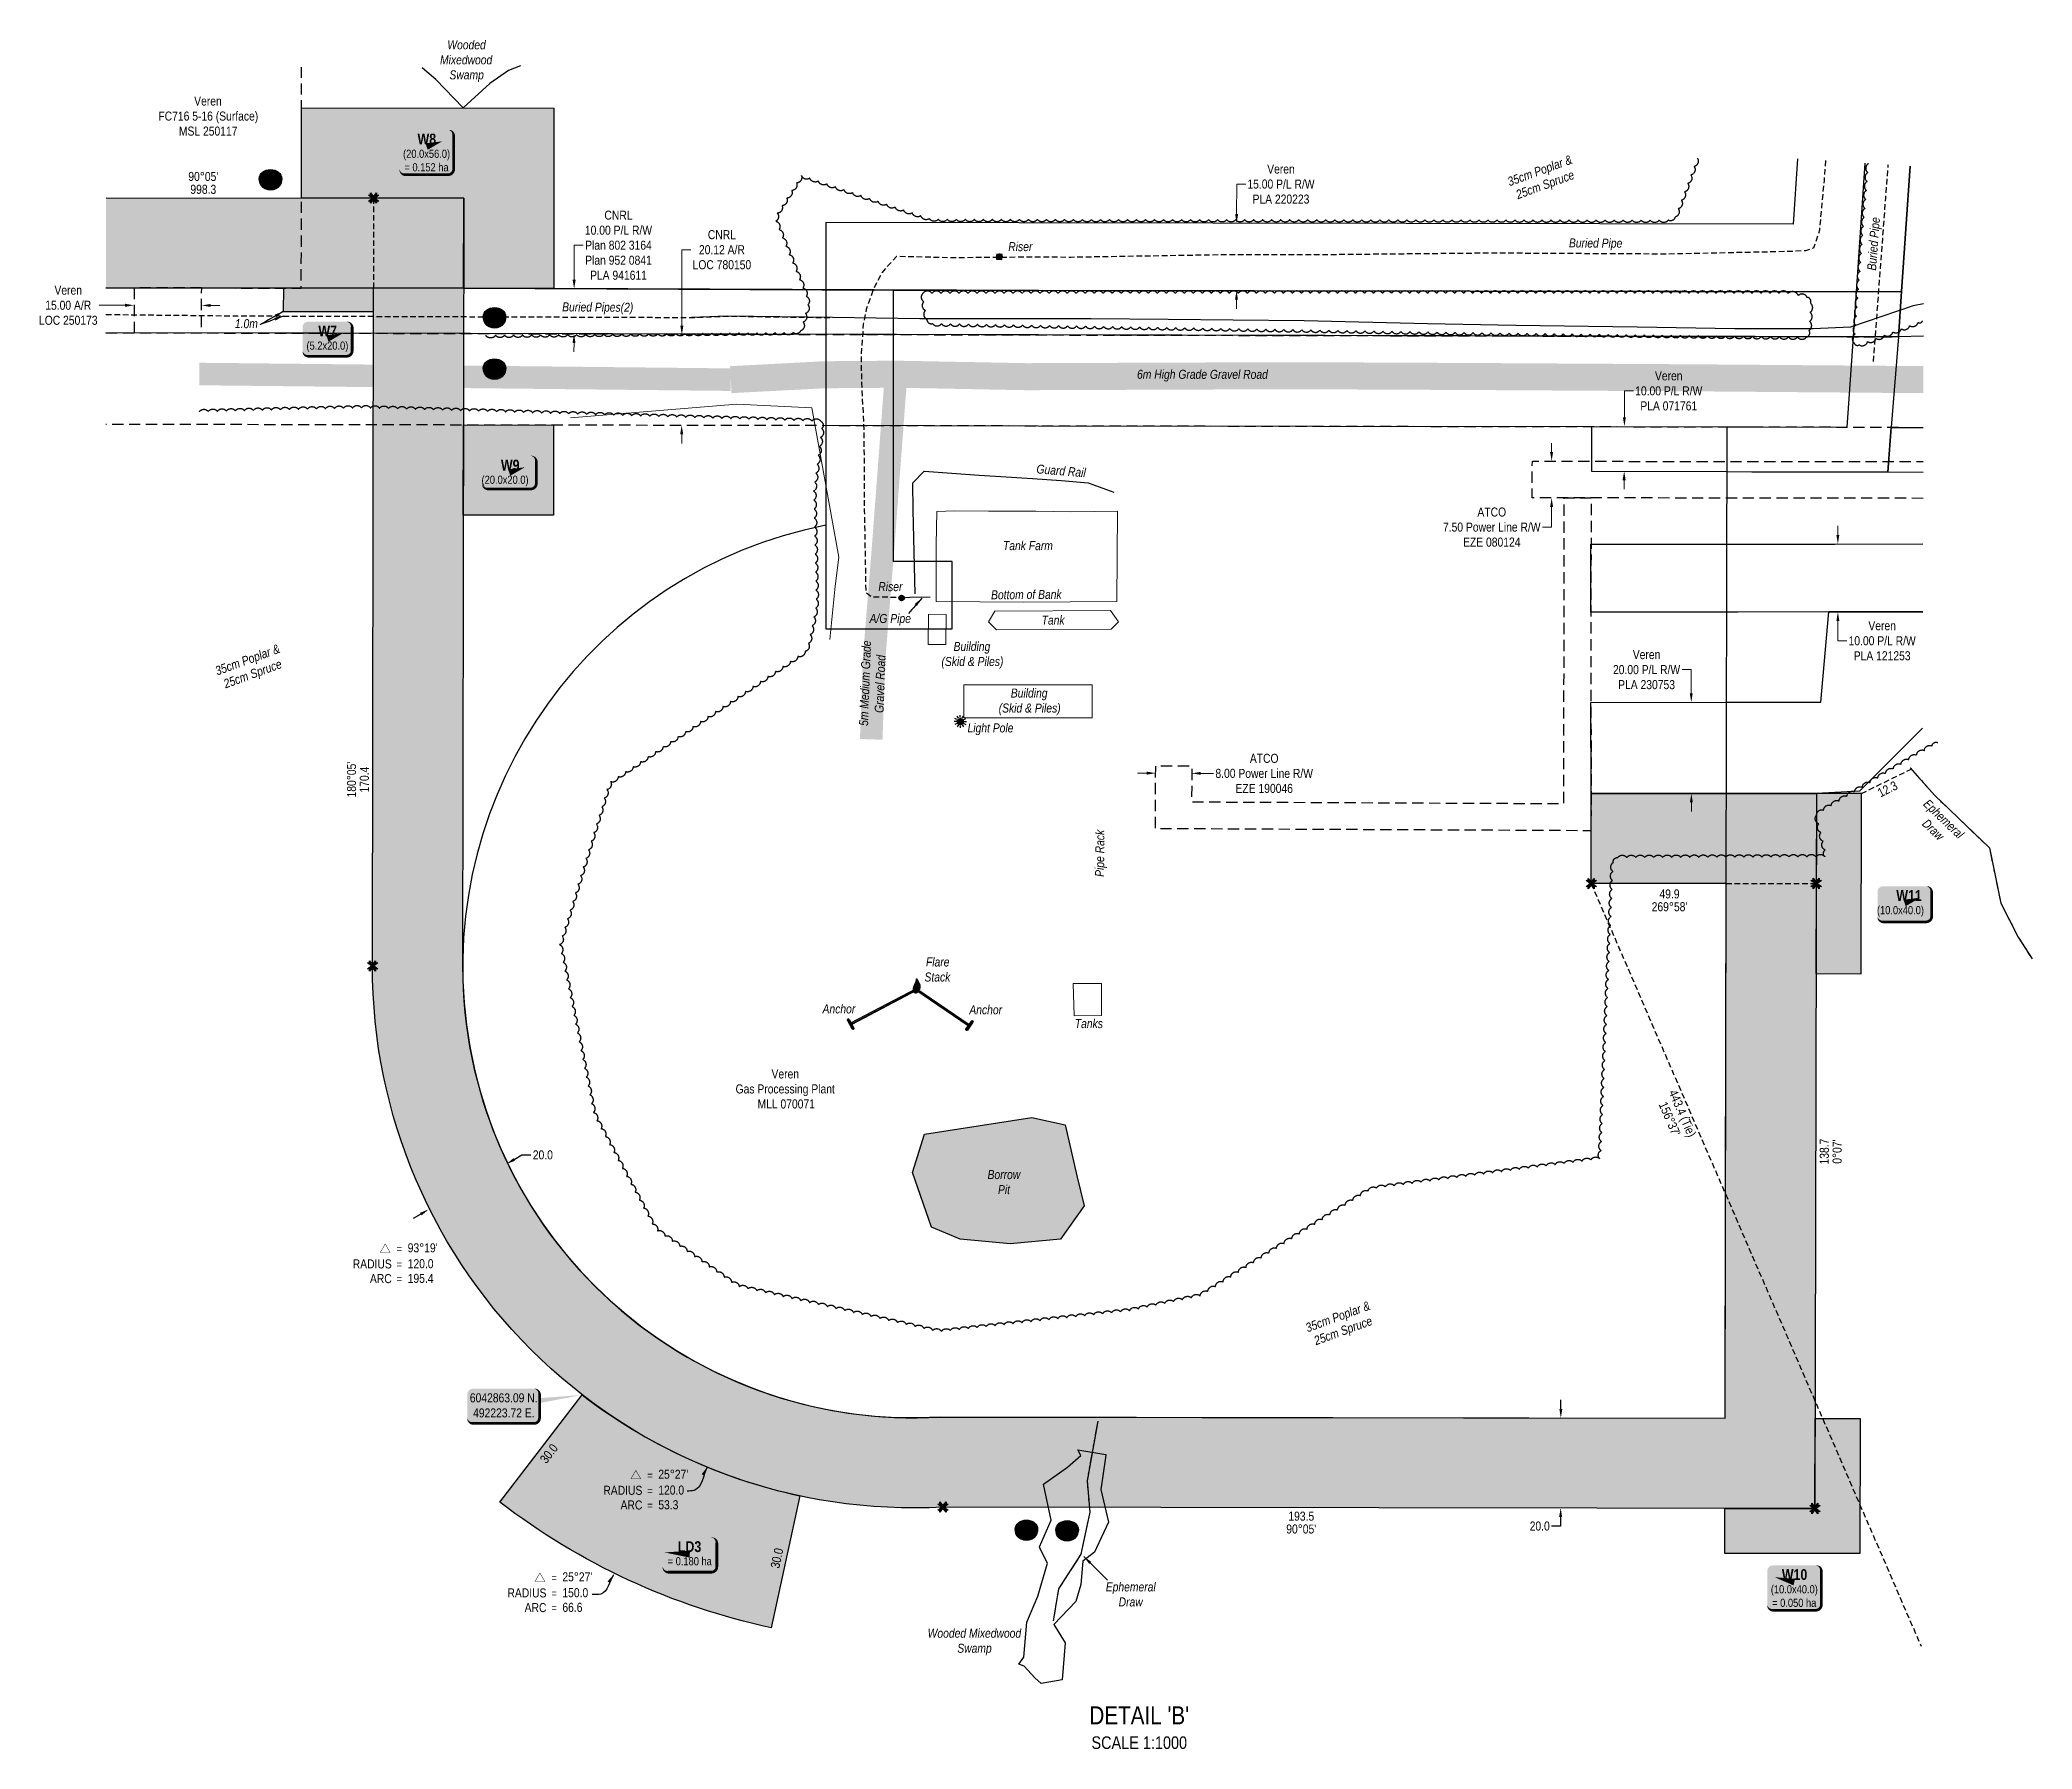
# Model space of a CAD drawing. Extents: x 487965 to 496519, y 6039746 to 6047500.
# Drawn here: x 491670 to 493880, y 6039746 to 6041643 of the extents above; entities that cross this region are included whole.
import ezdxf
from ezdxf.enums import TextEntityAlignment as Align

# ---------------------------------------------------------------- set-up
doc = ezdxf.new("R2010")
doc.units = 0
doc.header["$LTSCALE"] = 5
doc.header["$PDSIZE"] = 0.5
for name, pattern in [('0', [1, 1, 0]), ('foc-ACCESSROAD', [3.75, 2.5, -1.25]), ('foc-FLOWLINE', [3.75, 2.5, -1.25]), ('foc-TIELINE', [1.875, 1.25, -0.625]), ('foc-TOPO-ephemeral', [6.25, 3.125, -0.625, 0.625, -0.625, 0.625, -0.625]), ('foc-TRAV', [1.875, 1.25, -0.625]), ('UG_PIPE', [1.875, 1.25, -0.625])]:
    doc.linetypes.add(name, pattern=pattern)
doc.layers.get('Defpoints').update_dxf_attribs({"color": 9})
for name, color, linetype in [('AS-FENCE', 48, 'foc-FENCE'), ('AS-PIPE-UG', 44, 'UG_PIPE'), ('AS-PIPE-UG-T', 44, 'Continuous'), ('AS-POWER-T', 104, 'Continuous'), ('AS-ROADS', 254, 'Continuous'), ('AS-SYMBOL', 7, 'Continuous'), ('C-AR', 13, 'foc-ACCESSROAD'), ('C-RW', 13, 'Continuous'), ('C-WS', 13, 'foc-ACCESSROAD'), ('DETAIL-T', 7, 'Continuous'), ('F-AR', 190, 'foc-ACCESSROAD'), ('F-EZE', 190, 'foc-FLOWLINE'), ('F-RW', 190, 'Continuous'), ('L-BD', 7, 'Continuous'), ('L-BD1', 253, 'Continuous'), ('L-MON', 1, 'Continuous'), ('L-TIE', 7, 'foc-TIELINE'), ('P-CROSSINGS', 250, 'Continuous'), ('P-PROPOSED', 10, 'Continuous'), ('P-PROPOSED-H', 21, 'Continuous'), ('P-TEMP-BLOCKS', 250, 'Continuous'), ('P-TEMP-H', 41, 'Continuous'), ('P-TEMP_LOG DECK', 46, 'Continuous'), ('P-TEMP_WORKSPACE', 46, 'Continuous'), ('P-TRAV', 4, 'foc-TRAV'), ('P-TXT', 4, 'Continuous'), ('T-BUSH', 110, '0'), ('T-BUSH-T', 110, 'Continuous'), ('T-DRAW', 143, 'foc-TOPO-ephemeral'), ('T-TIE', 201, 'foc-TIELINE'), ('T-WATER', 160, 'Continuous'), ('T-WATER-H', 133, 'Continuous'), ('T-WATER-T', 170, 'Continuous'), ('WETLAND', 143, 'Continuous'), ('WETLAND-T', 146, 'Continuous')]:
    doc.layers.add(name, color=color, linetype=linetype)
for name, color, linetype, lineweight in [('AS-GENERAL', 48, 'Continuous', 18), ('C-AR-T', 13, 'Continuous', 9), ('C-RW-T', 13, 'Continuous', 9), ('C-WS-T', 13, 'Continuous', 9), ('F-EZE-T', 190, 'Continuous', 9), ('F-RW-T', 190, 'Continuous', 9), ('P-CHAINAGE-T', 201, 'Continuous', 18), ('P-TEMP-T', 46, 'Continuous', 18), ('T-TEXT', 48, 'Continuous', 18), ('T-TIE-T', 201, 'Continuous', 18)]:
    doc.layers.add(name, color=color, linetype=linetype, lineweight=lineweight)
doc.layers.add('AS-PIPE-AG', color=7, linetype='Continuous', true_color=0x7d00fa)
doc.layers.add('AS-PIPE-AG-T', color=7, linetype='Continuous', true_color=0x7d00fa)
doc.styles.add('80', font='ARIALN.TTF', dxfattribs={"height": 10})
doc.styles.add('80CG', font='ARIALN.TTF', dxfattribs={"height": 10})
doc.styles.add('80L', font='ARIALN.TTF', dxfattribs={"height": 10})
doc.styles.add('BOLD', font='ARIALNB.TTF')
doc.styles.add('Crossing', font='ARIALN.TTF', dxfattribs={"height": 10})
doc.styles.add('foc-LtypeFont', font='ARIALN.TTF', dxfattribs={"height": 7.35})
doc.linetypes.add('foc-FENCE', pattern='A,10,-1,["X",foc-LtypeFont,S=0.2,R=0,X=-0.625,Y=-0.75],-1.24', length=12.24)
doc.linetypes.add('foc-TOPO-flowdirection-NOLINE', pattern='A,0,[">",foc-LtypeFont,S=0.3,R=0,X=0,Y=-0.945],-20,[">",foc-LtypeFont,S=0.3,R=0,X=0,Y=-0.945],0', length=20)
doc.dimstyles.new('Compass 5 000', dxfattribs={"dimscale": 5, "dimtxt": 9, "dimasz": 2, "dimexe": 0.2, "dimexo": 0.0625, "dimgap": 0.5, "dimtad": 0, "dimtih": 1, "dimtoh": 1, "dimzin": 0, "dimdsep": 46, "dimtxsty": '80CG', "dimcen": 0.1, "dimse1": 1, "dimse2": 1, "dimclrd": 256, "dimclrt": 256, "dimaunit": 1, "dimadec": 4, "dimazin": 0, "dimtfac": 0.06, "dimtofl": 0, "dimtmove": 0, "dimatfit": 1, "dimfxl": 0.2, "dimtolj": 1, "dimtzin": 0, "dimlwd": -1, "dimarcsym": 0})

msp = doc.modelspace()

# ---------------------------------------------------------------- texts
at = {"layer": 'AS-PIPE-AG', "linetype": 'Continuous', "insert": (492590.377, 6041005.697), "char_height": 9.99479, "attachment_point": 1, "style": '80L'}
msp.add_mtext_dynamic_manual_height_columns('\\pi0.04997;{\\fArial Narrow|b0|i1|c0|p34;A/G Pipe}', width=45.64237, gutter_width=49.974, heights=[0], dxfattribs=at)
at = {"layer": 'AS-PIPE-AG-T', "insert": (492840.49, 6040714.092), "char_height": 9.99479, "attachment_point": 1, "rotation": 89.576389, "style": '80L'}
msp.add_mtext_dynamic_manual_height_columns('{\\fArial Narrow|b0|i1|c0|p34;Pipe Rack}', width=52.88961, gutter_width=49.974, heights=[0], dxfattribs=at)
at = {"layer": 'AS-PIPE-UG-T', "char_height": 9.99479, "attachment_point": 1, "style": '80L'}
for s, width, insert, rotation in [('\\pi0.29882;{\\fArial Narrow|b0|i1|c0|p34;Buried Pipe}', 59.00511, (493696.687, 6041386.86), 85.715635), ('\\pi0.29882;{\\fArial Narrow|b0|i1|c0|p34;Buried Pipe}', 59.00511, (493365.841, 6041422.274), 359.682494), ('\\pi0.29882;{\\fArial Narrow|b0|i1|c0|p34;Buried Pipes(2)}', 78.34701, (492249.16, 6041351.3), 359.682494)]:
    msp.add_mtext_dynamic_manual_height_columns(s, width=width, gutter_width=49.974, heights=[0], dxfattribs=dict(at, insert=insert, rotation=rotation))
at = {"layer": 'AS-POWER-T', "char_height": 9.99479, "attachment_point": 1, "style": '80L'}
for insert in [(492538.21, 6040572.588), (492701.019, 6040571.593)]:
    msp.add_mtext_dynamic_manual_height_columns('\\pi0.04997;{\\fArial Narrow|b0|i1|c0|p34;Anchor}', width=37.37246, gutter_width=49.974, heights=[0], dxfattribs=dict(at, insert=insert))
at = {"layer": 'C-WS-T', "char_height": 9.99479, "attachment_point": 1, "style": '80L'}
for s, width, gutter_width, insert in [('\\pi40.22002;Veren\\P\\pi0.53062;FC716 5-16 (Surface)\\P\\pi23.29842;MSL 250117', 110.13125, 49.974, (491801.058, 6041579.645)), ('\\pi40.22684;Veren\\P\\pi0.367;Gas Processing Plant\\P\\pi24.72674;MLL 070071', 110.14489, 249.87, (492441.417, 6040500.473))]:
    msp.add_mtext_dynamic_manual_height_columns(s, width=width, gutter_width=gutter_width, heights=[0], dxfattribs=dict(at, insert=insert))
at = {"layer": 'DETAIL-T', "color": 3, "insert": (492889.521, 6039770.192), "char_height": 19.98958, "width": 109.65169, "attachment_point": 5, "style": '80CG'}
msp.add_mtext("DETAIL 'B'\\P{\\H0.7x;SCALE 1:1000}", dxfattribs=at)
at = {"layer": 'L-BD', "style": '80L'}
for s, height, p in [("156°37'", 9.9948, (493477.845, 6040445.506)), ('443.4 (Tie)', 9.99479, (493490.917, 6040451.16))]:
    msp.add_text(s, height=height, rotation=293.3904, dxfattribs=at).set_placement(p, align=Align.MIDDLE)
at = {"layer": 'L-BD1', "style": '80L'}
for s, rotation, p in [("90%%d05'", 359.9192, (491851.411, 6041490.999)), ('998.3', 359.9192, (491851.391, 6041476.756)), ("180°05'", 89.9192, (492015.772, 6040821.954)), ('170.4', 89.9192, (492030.014, 6040821.933)), ("269°58'", 0.0325, (493477.668, 6040680.927)), ('49.9', 0.0325, (493477.66, 6040695.169)), ('138.7', 89.8894, (493649.297, 6040409.317)), ("0°07'", 89.8894, (493663.539, 6040409.289)), ('193.5', 359.9088, (493069.212, 6040004.902)), ("90°05'", 359.9088, (493069.189, 6039990.659))]:
    msp.add_text(s, height=9.9948, rotation=rotation, dxfattribs=at).set_placement(p, align=Align.MIDDLE)
at = {"layer": 'P-CHAINAGE-T', "insert": (493707.254, 6040811.05), "char_height": 9.9948, "attachment_point": 1, "rotation": 26.106425, "style": '80L'}
msp.add_mtext_dynamic_manual_height_columns('12.3', width=21.82123, gutter_width=49.974, heights=[0], dxfattribs=at)
at = {"layer": 'P-TEMP-T', "linetype": 'Continuous', "char_height": 9.9948, "attachment_point": 1, "style": '80L'}
for insert, rotation in [((492223.975, 6040068.55), 52.434312), ((492480.382, 6039948.488), 77.842038)]:
    msp.add_mtext_dynamic_manual_height_columns('30.0', width=19.92772, gutter_width=49.974, heights=[0], dxfattribs=dict(at, insert=insert, rotation=rotation))
at = {"layer": 'T-BUSH-T', "attachment_point": 1, "rotation": 20, "style": '80L'}
for s, width, gutter_width, insert, char_height in [('\\pi0.36359;{\\fArial Narrow|b0|i1|c0|p34;35cm Poplar & \\P\\pi4.25992;25cm Spruce}', 75.01996, 124.935, (493296.473, 6041489.335), 9.99479), ('\\pi-0.01479;{\\fArial Narrow|b0|i1|c0|p34;35cm Poplar & \\P\\pi3.88155;25cm Spruce}', 74.26335, 49.974, (491863.384, 6040946.808), 9.99481), ('\\pi-0.01479;{\\fArial Narrow|b0|i1|c0|p34;35cm Poplar & \\P\\pi3.88155;25cm Spruce}', 74.26335, 49.974, (493072.822, 6040218.17), 9.99481)]:
    msp.add_mtext_dynamic_manual_height_columns(s, width=width, gutter_width=gutter_width, heights=[0], dxfattribs=dict(at, insert=insert, char_height=char_height))
at = {"layer": 'T-TEXT', "linetype": 'Continuous', "char_height": 9.99479, "attachment_point": 1, "style": '80L'}
for s, width, gutter_width, insert in [('\\pi0.32609;{\\fArial Narrow|b0|i1|c0|p34;Riser}', 27.80719, 99.948, (492743.911, 6041418.154)), ('{\\fArial Narrow|b0|i1|c0|p34;Tank Farm}', 55.26218, 49.974, (492738.35, 6041086.477)), ('\\pi0.32609;{\\fArial Narrow|b0|i1|c0|p34;Riser}', 27.80719, 99.948, (492599.766, 6041041.004)), ('\\pi0.76243;{\\fArial Narrow|b0|i1|c0|p34;Tank}', 26.16412, 99.948, (492780.467, 6041003.838)), ('\\pi13.97177;{\\fArial Narrow|b0|i1|c0|p34;Building\\P\\pi0.53403;(Skid & Piles)}', 68.1545, 99.948, (492669.584, 6040974.634)), ('\\pi13.97177;{\\fArial Narrow|b0|i1|c0|p34;Building\\P\\pi0.53403;(Skid & Piles)}', 68.1545, 99.948, (492733.071, 6040922.994)), ('\\pi0.24087;{\\fArial Narrow|b0|i1|c0|p34;Light Pole}', 50.74203, 99.948, (492698.829, 6040884.302)), ('\\pi2.05098;{\\fArial Narrow|b0|i1|c0|p34;Flare \\P\\pi0.45563;Stack}', 29.348, 49.974, (492650.875, 6040624.628)), ('{\\fArial Narrow|b0|i1|c0|p34;Tanks}', 8.85064, 49.974, (492818.009, 6040556.315))]:
    msp.add_mtext_dynamic_manual_height_columns(s, width=width, gutter_width=gutter_width, heights=[0], dxfattribs=dict(at, insert=insert))
for s, width, gutter_width, insert, rotation in [('\\pi0.52721;{\\fArial Narrow|b0|i1|c0|p34;6m High Grade Gravel Road}', 145.7607, 99.948, (492886.542, 6041276.55), 359.971582), ('{\\fArial Narrow|b0|i1|c0|p34;Guard Rail}', 55.30991, 49.974, (492776.01, 6041171.693), 355.332949), ('{\\fArial Narrow|b0|i1|c0|p34;Bottom of Bank}', 79.00151, 99.948, (492725.065, 6041031.909), 0.425019), ('\\pi0.44881;{\\fArial Narrow|b0|i1|c0|p34;5m Medium Grade \\P\\pi15.45463;Gravel Road}', 94.63456, 99.948, (492578.697, 6040881.287), 87.981485)]:
    msp.add_mtext_dynamic_manual_height_columns(s, width=width, gutter_width=gutter_width, heights=[0], dxfattribs=dict(at, insert=insert, rotation=rotation))
at = {"layer": 'T-TIE-T', "insert": (491899.192, 6041332.74), "char_height": 9.99479, "width": 25.58468, "attachment_point": 2, "style": '80L'}
msp.add_mtext('{\\fArial Narrow|b0|i1|c0|p34;1.0m}', dxfattribs=at)
at = {"layer": 'T-WATER-T', "insert": (493765.008, 6040801.386), "char_height": 10, "attachment_point": 1, "rotation": 316.15528, "style": '80L'}
msp.add_mtext_dynamic_manual_height_columns('\\pi0.32626;{\\fArial Narrow|b0|i1|c0|p34;Ephemeral \\P\\pi14.59297;Draw}', width=55.97995, gutter_width=50, heights=[0], dxfattribs=at)
at = {"layer": 'T-WATER-T', "insert": (492720.955, 6040388.815), "char_height": 10, "width": 37.00314, "attachment_point": 1, "style": '80L'}
msp.add_mtext('\\pi0.29898;{\\fArial Narrow|b0|i1|c0|p34;Borrow \\P\\pi11.87128;Pit}', dxfattribs=at)
at = {"layer": 'T-WATER-T', "insert": (492852.059, 6039931.422), "char_height": 9.99479, "attachment_point": 1, "style": '80L'}
msp.add_mtext_dynamic_manual_height_columns('\\pi0.32609;{\\fArial Narrow|b0|i1|c0|p34;Ephemeral \\P\\pi14.58537;Draw}', width=55.95077, gutter_width=250, heights=[0], dxfattribs=at)
at = {"layer": 'WETLAND-T', "char_height": 9.99479, "attachment_point": 1, "style": '80L'}
for s, insert, width in [('\\pi8.39828;{\\fArial Narrow|b0|i1|c0|p34;Wooded \\P\\pi0.32609;Mixedwood\\P\\pi10.72654;Swamp}', (492113.672, 6041642.02), 58.56878), ('\\pi0.76584;{\\fArial Narrow|b0|i1|c0|p34;Wooded Mixedwood\\P\\pi33.64092;Swamp}', (492654.055, 6039880.057), 104.39754)]:
    msp.add_mtext(s, dxfattribs=dict(at, insert=insert, width=width))

# ---------------------------------------------------------------- blocks, each defined once
blk = doc.blocks.new('*D67')
at = {"layer": 'C-RW-T', "transparency": 16777216}
for p, q in [((493427.6, 6041223.9), (493427.7, 6041253.1)), ((493427.7, 6041253.1), (493437.7, 6041253.1)), ((493427.3, 6041154.1), (493427.3, 6041144.1))]:
    blk.add_line(p, q, dxfattribs=at)
for points in [[(493425.9, 6041223.9), (493429.3, 6041223.9), (493427.6, 6041213.9)], [(493425.6, 6041154.1), (493429, 6041154.1), (493427.4, 6041164.1)]]:
    blk.add_solid(points, dxfattribs=at)
at = {"layer": 'Defpoints', "color": 0, "transparency": 16777216}
for p in [(493427.6, 6041213.9), (493748.1, 6041212.5), (493747.9, 6041162.7)]:
    blk.add_point(p, dxfattribs=at)
at = {"layer": 'C-RW-T', "transparency": 16777216, "insert": (493476.8, 6041253.1), "char_height": 10, "attachment_point": 5, "style": '80CG'}
blk.add_mtext('\\A1;Veren\\P10.00 P/L R/W\\PPLA 071761', dxfattribs=at)
blk = doc.blocks.new('*D68')
at = {"layer": 'Defpoints', "color": 0, "transparency": 16777216}
for p in [(492907.7, 6040829.1), (492907.7, 6040823), (492947.7, 6040822.8)]:
    blk.add_point(p, dxfattribs=at)
at = {"layer": 'F-EZE-T', "transparency": 16777216}
for p, q in [((492897.7, 6040829.1), (492887.7, 6040829.1)), ((492957.7, 6040828.8), (492971.8, 6040828.8))]:
    blk.add_line(p, q, dxfattribs=at)
for points in [[(492897.7, 6040830.8), (492897.7, 6040827.4), (492907.7, 6040829.1)], [(492957.7, 6040830.5), (492957.7, 6040827.2), (492947.7, 6040828.9)]]:
    blk.add_solid(points, dxfattribs=at)
at = {"layer": 'F-EZE-T', "transparency": 16777216, "insert": (493028.1, 6040828.8), "char_height": 10, "attachment_point": 5, "style": '80CG'}
blk.add_mtext('\\A1;ATCO\\P8.00 Power Line R/W\\PEZE 190046', dxfattribs=at)
blk = doc.blocks.new('RISER')
h = blk.add_hatch(color=255)
h.dxf.hatch_style = 1
edge = h.paths.add_edge_path()
edge.add_arc((0, 0), 0.7, 0, 360)
blk.add_hatch(color=48).paths.add_polyline_path([(0.58, -0.15), (-0.58, -0.15, 0.774597)])
at = {"color": 48}
blk.add_line((-0.58, -0.15), (0.58, -0.15), dxfattribs=at)
blk.add_circle((0, 0), 0.6, dxfattribs=at)
blk = doc.blocks.new('*U77')
h = blk.add_hatch(color=255)
h.dxf.hatch_style = 1
edge = h.paths.add_edge_path()
edge.add_arc((0, 16.49), 0.2, 0, 180, ccw=False)
edge.add_line((0.2, 16.49), (0.2, 0.2))
edge.add_line((0.2, 0.2), (-0.2, 0.2))
edge.add_line((-0.2, 0.2), (-0.2, 16.49))
h = blk.add_hatch(color=255)
h.dxf.hatch_style = 1
edge = h.paths.add_edge_path()
edge.add_arc((-1.1, 0), 0.2, 90, 270, ccw=False)
edge.add_line((-1.1, 0.2), (0.2, 0.2))
edge.add_line((0.2, 0.2), (1.1, 0.2))
edge.add_arc((1.1, 0), 0.2, -90, 90, ccw=False)
edge.add_line((1.1, -0.2), (-1.1, -0.2))
at = {"color": 255, "flags": 128}
blk.add_lwpolyline([(-0.2, 16.49, -1), (0.2, 16.49), (0.2, 0.2), (-0.2, 0.2)], format="xyb", close=True, dxfattribs=at)
at = {"color": 72, "const_width": 0.1, "flags": 128}
for points in [[(0, 16.49), (0, 0)], [(-1.1, 0), (1.1, 0)]]:
    blk.add_lwpolyline(points, dxfattribs=at)
at = {"color": 255}
blk.add_lwpolyline([(-1.1, -0.2, -1), (-1.1, 0.2), (0.2, 0.2), (1.1, 0.2, -1), (1.1, -0.2)], format="xyb", close=True, dxfattribs=at)
blk = doc.blocks.new('*U78')
h = blk.add_hatch(color=255)
h.dxf.hatch_style = 1
edge = h.paths.add_edge_path()
edge.add_arc((0, 14.25), 0.2, 0, 180, ccw=False)
edge.add_line((0.2, 14.25), (0.2, 0.2))
edge.add_line((0.2, 0.2), (-0.2, 0.2))
edge.add_line((-0.2, 0.2), (-0.2, 14.25))
h = blk.add_hatch(color=255)
h.dxf.hatch_style = 1
edge = h.paths.add_edge_path()
edge.add_arc((-1.1, 0), 0.2, 90, 270, ccw=False)
edge.add_line((-1.1, 0.2), (0.2, 0.2))
edge.add_line((0.2, 0.2), (1.1, 0.2))
edge.add_arc((1.1, 0), 0.2, -90, 90, ccw=False)
edge.add_line((1.1, -0.2), (-1.1, -0.2))
at = {"color": 255, "flags": 128}
blk.add_lwpolyline([(-0.2, 14.25, -1), (0.2, 14.25), (0.2, 0.2), (-0.2, 0.2)], format="xyb", close=True, dxfattribs=at)
at = {"color": 72, "const_width": 0.1, "flags": 128}
for points in [[(0, 14.25), (0, 0)], [(-1.1, 0), (1.1, 0)]]:
    blk.add_lwpolyline(points, dxfattribs=at)
at = {"color": 255}
blk.add_lwpolyline([(-1.1, -0.2, -1), (-1.1, 0.2), (0.2, 0.2), (1.1, 0.2, -1), (1.1, -0.2)], format="xyb", close=True, dxfattribs=at)
blk = doc.blocks.new('FLARE')
h = blk.add_hatch(color=255)
h.dxf.hatch_style = 1
h.paths.add_polyline_path([(0.16, 2.41, 0.114147), (0.13, 2.43), (0.11, 2.44, 0.261551), (0.01, 2.42), (0, 2.41, 0.131268), (-0.03, 2.37), (-0.04, 2.35, 0.041497), (-0.05, 2.33), (-0.05, 2.29, 0.015174), (-0.05, 2.29), (-0.06, 2.24, 0.004376), (-0.06, 2.24), (-0.07, 2.18), (-0.08, 2.11), (-0.09, 2.05), (-0.1, 1.98), (-0.12, 1.91), (-0.14, 1.83), (-0.17, 1.76), (-0.19, 1.68), (-0.22, 1.61), (-0.26, 1.53), (-0.29, 1.46), (-0.32, 1.39), (-0.36, 1.32), (-0.39, 1.25, 0.000505), (-0.39, 1.25), (-0.43, 1.18, 0.002398), (-0.43, 1.18), (-0.46, 1.1, 0.004177), (-0.46, 1.1), (-0.5, 1.03, 0.005735), (-0.5, 1.03), (-0.53, 0.95, 0.006994), (-0.53, 0.95), (-0.56, 0.87, 0.00791), (-0.57, 0.87), (-0.6, 0.78, 0.008323), (-0.6, 0.78), (-0.63, 0.69, 0.008095), (-0.63, 0.68), (-0.66, 0.59, 0.008067), (-0.66, 0.59), (-0.68, 0.49, 0.008387), (-0.68, 0.49), (-0.7, 0.39, 0.009056), (-0.71, 0.38), (-0.72, 0.28, 0.010123), (-0.72, 0.28), (-0.74, 0.18, 0.011689), (-0.74, 0.18), (-0.75, 0.08, 0.013925), (-0.75, 0.08), (-0.75, -0.02, 0.016488), (-0.75, -0.02), (-0.75, -0.11, 0.017255), (-0.75, -0.12), (-0.74, -0.2, 0.01735), (-0.74, -0.2), (-0.73, -0.28, 0.017311), (-0.73, -0.29), (-0.71, -0.36, 0.01715), (-0.71, -0.36), (-0.69, -0.43, 0.016886), (-0.69, -0.44), (-0.66, -0.5, 0.016546), (-0.66, -0.5), (-0.63, -0.56, 0.016164), (-0.63, -0.56), (-0.6, -0.61, 0.016329), (-0.6, -0.62), (-0.57, -0.66, 0.018828), (-0.57, -0.67), (-0.54, -0.71, 0.022087), (-0.53, -0.71), (-0.5, -0.75, 0.025345), (-0.49, -0.76), (-0.46, -0.78, 0.028234), (-0.45, -0.79), (-0.42, -0.82, 0.030298), (-0.41, -0.82), (-0.37, -0.84, 0.031129), (-0.36, -0.85), (-0.32, -0.86, 0.030544), (-0.31, -0.87), (-0.27, -0.88, 0.028465), (-0.26, -0.88), (-0.22, -0.89, 0.025311), (-0.21, -0.89), (-0.16, -0.89, 0.02283), (-0.15, -0.89), (-0.11, -0.89, 0.021226), (-0.1, -0.89), (-0.05, -0.88, 0.020401), (-0.04, -0.88), (0, -0.87, 0.020299), (0.01, -0.87), (0.05, -0.85, 0.020911), (0.06, -0.85), (0.11, -0.83, 0.022277), (0.11, -0.83), (0.15, -0.81, 0.023712), (0.16, -0.8), (0.2, -0.78, 0.022408), (0.21, -0.78), (0.24, -0.75, 0.01993), (0.25, -0.74), (0.28, -0.72, 0.017146), (0.28, -0.71), (0.31, -0.68, 0.014211), (0.32, -0.68), (0.35, -0.64, 0.011221), (0.35, -0.64), (0.37, -0.61, 0.008212), (0.38, -0.61), (0.4, -0.57, 0.005172), (0.4, -0.57), (0.42, -0.54, 0.002523), (0.43, -0.54), (0.45, -0.5, 0.001671), (0.45, -0.5), (0.47, -0.47, 0.001229), (0.47, -0.47), (0.49, -0.44, 0.00075), (0.49, -0.44), (0.51, -0.41, 0.00026), (0.51, -0.41), (0.54, -0.37), (0.56, -0.34), (0.58, -0.3), (0.61, -0.27), (0.63, -0.23, 0.001311), (0.63, -0.23), (0.66, -0.19, 0.003726), (0.66, -0.19), (0.69, -0.15, 0.006065), (0.69, -0.14), (0.72, -0.1, 0.008452), (0.72, -0.1), (0.74, -0.05, 0.010991), (0.75, -0.05), (0.77, 0, 0.013767), (0.77, 0), (0.79, 0.05, 0.016839), (0.8, 0.05), (0.81, 0.1, 0.019104), (0.82, 0.11), (0.83, 0.15, 0.016987), (0.83, 0.16), (0.84, 0.21, 0.013636), (0.84, 0.21), (0.85, 0.26, 0.010244), (0.85, 0.27), (0.86, 0.31, 0.006846), (0.86, 0.32), (0.86, 0.37, 0.003419), (0.86, 0.37), (0.86, 0.41), (0.87, 0.46), (0.87, 0.5), (0.88, 0.54), (0.88, 0.59), (0.89, 0.63, 0.001278), (0.89, 0.63), (0.89, 0.67, 0.004735), (0.89, 0.67), (0.9, 0.71, 0.008354), (0.9, 0.72), (0.9, 0.76, 0.012059), (0.9, 0.76), (0.9, 0.8, 0.015712), (0.9, 0.81), (0.9, 0.85, 0.018457), (0.9, 0.85), (0.9, 0.89, 0.018102), (0.9, 0.9), (0.89, 0.94, 0.016533), (0.89, 0.95), (0.88, 0.99, 0.014576), (0.88, 0.99), (0.87, 1.03, 0.012435), (0.86, 1.04), (0.85, 1.08, 0.010283), (0.85, 1.09), (0.83, 1.13, 0.00824), (0.83, 1.13), (0.81, 1.18, 0.00638), (0.81, 1.18), (0.78, 1.23, 0.004735), (0.78, 1.23), (0.76, 1.29, 0.003388), (0.75, 1.29), (0.73, 1.34, 0.002345), (0.73, 1.34), (0.7, 1.4, 0.001492), (0.7, 1.4), (0.67, 1.46, 0.000746), (0.67, 1.46), (0.63, 1.51), (0.6, 1.57), (0.57, 1.62), (0.55, 1.68), (0.52, 1.73), (0.49, 1.78), (0.47, 1.83), (0.45, 1.87), (0.42, 1.92), (0.4, 1.97), (0.38, 2.02), (0.35, 2.08, 0.000332), (0.35, 2.08), (0.33, 2.13, 0.001849), (0.33, 2.13), (0.3, 2.19, 0.0038), (0.3, 2.19), (0.27, 2.24, 0.006473), (0.27, 2.24), (0.25, 2.29, 0.010865), (0.24, 2.3), (0.22, 2.34, 0.019524), (0.22, 2.34), (0.19, 2.38, 0.041077), (0.18, 2.39)])
at = {"color": 48, "flags": 128}
for points in [[(0.11, -0.72), (0.07, -0.74), (0.03, -0.76), (-0.02, -0.77), (-0.07, -0.78), (-0.11, -0.79), (-0.16, -0.79), (-0.2, -0.79), (-0.25, -0.78), (-0.29, -0.77), (-0.32, -0.76), (-0.36, -0.74), (-0.4, -0.71), (-0.43, -0.68), (-0.46, -0.65), (-0.49, -0.61), (-0.52, -0.56), (-0.54, -0.51), (-0.57, -0.46), (-0.59, -0.4), (-0.61, -0.33), (-0.63, -0.26), (-0.64, -0.19), (-0.65, -0.11), (-0.65, -0.02), (-0.65, 0.07), (-0.64, 0.17), (-0.63, 0.27), (-0.61, 0.36), (-0.58, 0.46), (-0.56, 0.56), (-0.53, 0.66), (-0.5, 0.75), (-0.47, 0.83), (-0.44, 0.91), (-0.41, 0.99), (-0.37, 1.06), (-0.34, 1.13), (-0.3, 1.2), (-0.27, 1.27), (-0.23, 1.34), (-0.2, 1.42), (-0.16, 1.49), (-0.13, 1.57), (-0.1, 1.65), (-0.07, 1.73), (-0.04, 1.8), (-0.02, 1.88), (0, 1.96), (0.01, 2.03), (0.02, 2.1), (0.03, 2.17), (0.04, 2.22), (0.05, 2.27), (0.05, 2.31), (0.06, 2.34), (0.08, 2.35), (0.09, 2.34), (0.11, 2.32), (0.13, 2.29), (0.16, 2.25), (0.18, 2.2), (0.21, 2.14), (0.24, 2.09), (0.26, 2.03), (0.29, 1.98), (0.31, 1.93), (0.33, 1.88), (0.36, 1.83), (0.38, 1.78), (0.41, 1.73), (0.43, 1.68), (0.46, 1.63), (0.49, 1.58), (0.52, 1.52), (0.55, 1.47), (0.58, 1.41), (0.61, 1.35), (0.64, 1.3), (0.67, 1.24), (0.69, 1.19), (0.72, 1.14), (0.74, 1.09), (0.75, 1.05), (0.77, 1), (0.78, 0.96), (0.79, 0.92), (0.8, 0.88), (0.8, 0.84), (0.8, 0.8), (0.8, 0.76), (0.8, 0.72), (0.79, 0.68), (0.79, 0.64), (0.78, 0.6), (0.78, 0.56), (0.77, 0.51), (0.77, 0.47), (0.76, 0.42), (0.76, 0.37), (0.76, 0.33), (0.75, 0.28), (0.74, 0.23), (0.73, 0.18), (0.72, 0.13), (0.7, 0.09), (0.68, 0.04), (0.66, 0), (0.63, -0.05), (0.61, -0.09), (0.58, -0.13), (0.55, -0.17), (0.53, -0.21), (0.5, -0.25), (0.48, -0.28), (0.45, -0.32), (0.43, -0.35), (0.41, -0.38), (0.39, -0.42), (0.37, -0.45), (0.34, -0.48), (0.32, -0.51), (0.3, -0.55), (0.27, -0.58), (0.24, -0.61), (0.21, -0.64), (0.18, -0.67), (0.15, -0.7)], [(0.02, -0.75), (-0.01, -0.76), (-0.03, -0.77), (-0.05, -0.78), (-0.08, -0.78), (-0.11, -0.79), (-0.13, -0.79), (-0.16, -0.79), (-0.18, -0.78), (-0.2, -0.78), (-0.23, -0.77), (-0.25, -0.76), (-0.26, -0.74), (-0.28, -0.73), (-0.3, -0.71), (-0.32, -0.69), (-0.33, -0.66), (-0.35, -0.63), (-0.36, -0.6), (-0.37, -0.57), (-0.39, -0.53), (-0.4, -0.49), (-0.4, -0.45), (-0.41, -0.41), (-0.41, -0.36), (-0.41, -0.31), (-0.4, -0.25), (-0.39, -0.2), (-0.38, -0.14), (-0.37, -0.09), (-0.36, -0.03), (-0.34, 0.02), (-0.32, 0.07), (-0.31, 0.12), (-0.29, 0.16), (-0.27, 0.21), (-0.25, 0.25), (-0.23, 0.29), (-0.21, 0.33), (-0.19, 0.37), (-0.17, 0.41), (-0.15, 0.45), (-0.14, 0.49), (-0.12, 0.53), (-0.1, 0.58), (-0.08, 0.62), (-0.07, 0.66), (-0.06, 0.71), (-0.05, 0.75), (-0.04, 0.79), (-0.03, 0.83), (-0.03, 0.87), (-0.02, 0.9), (-0.02, 0.93), (-0.01, 0.95), (-0.01, 0.96), (0, 0.97), (0.01, 0.96), (0.02, 0.95), (0.03, 0.94), (0.04, 0.91), (0.06, 0.88), (0.07, 0.86), (0.09, 0.82), (0.1, 0.79), (0.12, 0.76), (0.13, 0.74), (0.14, 0.71), (0.16, 0.68), (0.17, 0.65), (0.18, 0.63), (0.2, 0.6), (0.21, 0.57), (0.23, 0.54), (0.25, 0.51), (0.26, 0.47), (0.28, 0.44), (0.3, 0.41), (0.31, 0.38), (0.33, 0.35), (0.34, 0.32), (0.36, 0.29), (0.37, 0.27), (0.38, 0.24), (0.39, 0.22), (0.39, 0.19), (0.4, 0.17), (0.4, 0.15), (0.41, 0.13), (0.41, 0.1), (0.41, 0.08), (0.4, 0.06), (0.4, 0.04), (0.4, 0.01), (0.39, -0.01), (0.39, -0.03), (0.39, -0.06), (0.39, -0.08), (0.38, -0.11), (0.38, -0.14), (0.38, -0.16), (0.38, -0.19), (0.37, -0.22), (0.37, -0.24), (0.36, -0.27), (0.35, -0.3), (0.34, -0.32), (0.32, -0.35), (0.31, -0.37), (0.3, -0.4), (0.28, -0.42), (0.27, -0.44), (0.25, -0.46), (0.24, -0.48), (0.22, -0.5), (0.21, -0.52), (0.2, -0.54), (0.19, -0.56), (0.17, -0.58), (0.16, -0.6), (0.15, -0.61), (0.14, -0.63), (0.12, -0.65), (0.11, -0.67), (0.09, -0.69), (0.08, -0.7), (0.06, -0.72), (0.04, -0.74)]]:
    blk.add_lwpolyline(points, close=True, dxfattribs=at)
blk = doc.blocks.new('lightpole')
h = blk.add_hatch(color=255)
h.dxf.hatch_style = 1
h.paths.add_polyline_path([(-0.78, 0, 1), (0.78, 0, 1)])
h.paths.add_polyline_path([(0.68, 0, -1), (-0.68, 0, -1)], flags=16)
h = blk.add_hatch(color=48)
h.dxf.hatch_style = 1
edge = h.paths.add_edge_path()
edge.add_arc((0, 0), 0.682, 0, 360)
at = {"color": 48}
for p, q in [((-0.86, 0), (-1.38, 0)), ((-0.75, 0.43), (-1.19, 0.69)), ((-0.43, 0.75), (-0.69, 1.19)), ((0, 0.86), (0, 1.38)), ((0.43, 0.75), (0.69, 1.19)), ((0.75, 0.43), (1.19, 0.69)), ((0.86, 0), (1.38, 0)), ((-0.75, -0.43), (-1.19, -0.69)), ((-0.43, -0.75), (-0.69, -1.19)), ((0, -0.86), (0, -1.38)), ((0.43, -0.75), (0.69, -1.19)), ((0.75, -0.43), (1.19, -0.69))]:
    blk.add_line(p, q, dxfattribs=at)
blk.add_circle((0, 0), 0.682, dxfattribs=at)
blk = doc.blocks.new('TEMP')
h = blk.add_hatch(color=255)
h.dxf.hatch_style = 1
h.paths.add_polyline_path([(0, 0.25), (-0.67, 1.15), (-0.67, 0.67), (-1.15, 0.67), (-0.25, 0), (-1.15, -0.67), (-0.67, -0.67), (-0.67, -1.15), (0, -0.25), (0.67, -1.15), (0.67, -0.67), (1.15, -0.67), (0.25, 0), (1.15, 0.67), (0.67, 0.67), (0.67, 1.15)])
h.paths.add_polyline_path([(0.57, 0.85), (0.57, 0.57), (0.85, 0.57), (0.08, 0), (0.85, -0.57), (0.57, -0.57), (0.57, -0.85), (0, -0.08), (-0.57, -0.85), (-0.57, -0.57), (-0.85, -0.57), (-0.08, 0), (-0.85, 0.57), (-0.57, 0.57), (-0.57, 0.85), (0, 0.08)], flags=16)
h = blk.add_hatch(color=1)
h.dxf.hatch_style = 1
h.paths.add_polyline_path([(0, 0.08), (-0.57, 0.85), (-0.57, 0.57), (-0.85, 0.57), (-0.08, 0), (-0.85, -0.57), (-0.57, -0.57), (-0.57, -0.85), (0, -0.08), (0.57, -0.85), (0.57, -0.57), (0.85, -0.57), (0.08, 0), (0.85, 0.57), (0.57, 0.57), (0.57, 0.85)])
at = {"color": 1}
for p, q in [((-0.08, 0), (0.08, 0)), ((0, 0.08), (0, -0.08))]:
    blk.add_line(p, q, dxfattribs=at)
at = {"color": 255, "flags": 128}
blk.add_lwpolyline([(-0.25, 0), (-1.15, 0.67), (-0.67, 0.67), (-0.67, 1.15), (0, 0.25), (0.67, 1.15), (0.67, 0.67), (1.15, 0.67), (0.25, 0), (1.15, -0.67), (0.67, -0.67), (0.67, -1.15), (0, -0.25), (-0.67, -1.15), (-0.67, -0.67), (-1.15, -0.67)], close=True, dxfattribs=at)
at = {"color": 1, "flags": 128}
blk.add_lwpolyline([(-0.08, 0), (-0.85, 0.57), (-0.57, 0.57), (-0.57, 0.85), (0, 0.08), (0.57, 0.85), (0.57, 0.57), (0.85, 0.57), (0.08, 0), (0.85, -0.57), (0.57, -0.57), (0.57, -0.85), (0, -0.08), (-0.57, -0.85), (-0.57, -0.57), (-0.85, -0.57)], close=True, dxfattribs=at)
blk = doc.blocks.new('*D69')
at = {"layer": 'C-RW-T', "transparency": 16777216}
for p, q in [((492997.5, 6041449.2), (492997.6, 6041482.5)), ((492997.6, 6041482.5), (493007.6, 6041482.5)), ((492997.4, 6041354.3), (492997.4, 6041344.3))]:
    blk.add_line(p, q, dxfattribs=at)
at = {"layer": 'C-RW-T', "linetype": 'Continuous', "transparency": 16777216}
for points in [[(492995.9, 6041449.2), (492999.2, 6041449.2), (492997.5, 6041439.2)], [(492995.7, 6041354.3), (492999, 6041354.3), (492997.4, 6041364.3)]]:
    blk.add_solid(points, dxfattribs=at)
at = {"layer": 'Defpoints', "color": 0, "linetype": 'Continuous', "transparency": 16777216}
for p in [(492965.6, 6041439.3), (492997.5, 6041439.2), (492965.5, 6041364.4)]:
    blk.add_point(p, dxfattribs=at)
at = {"layer": 'C-RW-T', "linetype": 'Continuous', "transparency": 16777216, "insert": (493046.7, 6041482.5), "char_height": 10, "attachment_point": 5, "style": '80CG'}
blk.add_mtext('\\A1;Veren\\P15.00 P/L R/W\\PPLA 220223', dxfattribs=at)
blk = doc.blocks.new('*D70')
at = {"layer": 'Defpoints', "color": 0, "linetype": 'Continuous', "transparency": 16777216}
for p in [(492087.6, 6041366.9), (492262.7, 6041366.5), (492087.5, 6041316.7)]:
    blk.add_point(p, dxfattribs=at)
at = {"layer": 'F-RW-T', "transparency": 16777216}
for p, q in [((492262.7, 6041376.5), (492262.8, 6041414.7)), ((492262.8, 6041414.7), (492272.8, 6041414.7)), ((492262.6, 6041306.3), (492262.5, 6041296.3))]:
    blk.add_line(p, q, dxfattribs=at)
at = {"layer": 'F-RW-T', "linetype": 'Continuous', "transparency": 16777216}
for points in [[(492261, 6041376.5), (492264.4, 6041376.5), (492262.7, 6041366.5)], [(492260.9, 6041306.3), (492264.2, 6041306.3), (492262.6, 6041316.3)]]:
    blk.add_solid(points, dxfattribs=at)
at = {"layer": 'F-RW-T', "linetype": 'Continuous', "transparency": 16777216, "insert": (492311.9, 6041414.7), "char_height": 10, "attachment_point": 5, "style": '80CG'}
blk.add_mtext('\\A1;CNRL\\P10.00 P/L R/W\\PPlan 802 3164\\PPlan 952 0841\\PPLA 941611', dxfattribs=at)
blk = doc.blocks.new('*D71')
at = {"layer": 'Defpoints', "color": 0, "linetype": 'Continuous', "transparency": 16777216}
for p in [(492211.6, 6041315.7), (492382.2, 6041315.4), (492211.4, 6041215.2)]:
    blk.add_point(p, dxfattribs=at)
at = {"layer": 'F-EZE-T', "transparency": 16777216}
for p, q in [((492382.2, 6041325.4), (492382.3, 6041409.7)), ((492382.3, 6041409.7), (492392.3, 6041409.7)), ((492382, 6041204.9), (492382, 6041194.9))]:
    blk.add_line(p, q, dxfattribs=at)
at = {"layer": 'F-EZE-T', "linetype": 'Continuous', "transparency": 16777216}
for points in [[(492380.5, 6041325.4), (492383.9, 6041325.4), (492382.2, 6041315.4)], [(492380.3, 6041204.9), (492383.7, 6041204.9), (492382, 6041214.9)]]:
    blk.add_solid(points, dxfattribs=at)
at = {"layer": 'F-EZE-T', "linetype": 'Continuous', "transparency": 16777216, "insert": (492426.6, 6041409.7), "char_height": 10, "attachment_point": 5, "style": '80CG'}
blk.add_mtext('\\A1;CNRL\\P20.12 A/R\\PLOC 780150', dxfattribs=at)
blk = doc.blocks.new('*D72')
at = {"layer": 'Defpoints', "color": 0, "linetype": 'Continuous', "transparency": 16777216}
for p in [(493346.9, 6041175.2), (493351.2, 6041175.2), (493351.2, 6041134.5)]:
    blk.add_point(p, dxfattribs=at)
at = {"layer": 'F-EZE-T', "transparency": 16777216}
for p, q in [((493346.9, 6041185.2), (493346.9, 6041195.2)), ((493346.9, 6041124.5), (493346.8, 6041102)), ((493346.8, 6041102), (493336.8, 6041102))]:
    blk.add_line(p, q, dxfattribs=at)
at = {"layer": 'F-EZE-T', "linetype": 'Continuous', "transparency": 16777216}
for points in [[(493345.2, 6041185.2), (493348.5, 6041185.2), (493346.9, 6041175.2)], [(493345.2, 6041124.5), (493348.5, 6041124.5), (493346.9, 6041134.5)]]:
    blk.add_solid(points, dxfattribs=at)
at = {"layer": 'F-EZE-T', "linetype": 'Continuous', "transparency": 16777216, "insert": (493280.5, 6041102), "char_height": 10, "attachment_point": 5, "style": '80CG'}
blk.add_mtext('\\A1;ATCO\\P7.50 Power Line R/W\\PEZE 080124', dxfattribs=at)
blk = doc.blocks.new('*D73')
at = {"layer": 'Defpoints', "color": 0, "transparency": 16777216}
for p in [(492187.6, 6040395.5), (492207.5, 6040361.5), (492121.2, 6040311)]:
    blk.add_point(p, dxfattribs=at)
at = {"layer": 'P-TXT', "transparency": 16777216}
for p, q in [((492196.2, 6040400.6), (492204.8, 6040405.6)), ((492204.8, 6040405.6), (492214.8, 6040405.6)), ((492092.7, 6040340), (492084, 6040335))]:
    blk.add_line(p, q, dxfattribs=at)
for points in [[(492195.4, 6040402), (492197.1, 6040399.1), (492187.6, 6040395.5)], [(492091.8, 6040341.4), (492093.5, 6040338.6), (492101.3, 6040345.1)]]:
    blk.add_solid(points, dxfattribs=at)
at = {"layer": 'P-TXT', "transparency": 16777216, "insert": (492228, 6040405.6), "char_height": 10, "attachment_point": 5, "style": '80CG'}
blk.add_mtext('\\A1;20.0', dxfattribs=at)
blk = doc.blocks.new('*D74')
at = {"layer": 'C-RW-T', "transparency": 16777216}
for p, q in [((493664.4, 6041093.3), (493664.4, 6041103.3)), ((493664.4, 6040997.8), (493664.4, 6040975.9)), ((493664.4, 6040975.9), (493674.4, 6040975.9))]:
    blk.add_line(p, q, dxfattribs=at)
at = {"layer": 'C-RW-T', "linetype": 'Continuous', "transparency": 16777216}
for points in [[(493666, 6041093.3), (493662.7, 6041093.3), (493664.4, 6041083.3)], [(493666.1, 6040997.8), (493662.7, 6040997.8), (493664.4, 6041007.8)]]:
    blk.add_solid(points, dxfattribs=at)
at = {"layer": 'Defpoints', "color": 0, "linetype": 'Continuous', "transparency": 16777216}
for p in [(493468, 6041083.2), (493664.4, 6041083.3), (493468, 6041007.7)]:
    blk.add_point(p, dxfattribs=at)
at = {"layer": 'C-RW-T', "linetype": 'Continuous', "transparency": 16777216, "insert": (493713.5, 6040975.9), "char_height": 10, "attachment_point": 5, "style": '80CG'}
blk.add_mtext('\\A1;Veren\\P10.00 P/L R/W\\PPLA 121253', dxfattribs=at)
blk = doc.blocks.new('curve')
at = {"const_width": 0.1}
blk.add_lwpolyline([(-4.99, 5.39), (-6.08, 3.49), (-3.89, 3.49)], close=True, dxfattribs=at)
at = {"style": '80'}
for p in [(-2.44, 3.36), (-2.44, -0.04), (-2.44, -3.3)]:
    blk.add_text('=', height=1.8, dxfattribs=at).set_placement(p)
for s, p in [('RADIUS', (-3.54, -0.05)), ('ARC', (-3.54, -3.31))]:
    blk.add_text(s, height=2, dxfattribs=at).set_placement(p, align=Align.RIGHT)
for tag, p in [('DELTA', (0, 3.52)), ('CURVE_RADIUS', (0, 0)), ('ARC_LENGTH', (0, -3.26))]:
    blk.add_attdef(tag, p, '', height=2, dxfattribs=at)
blk = doc.blocks.new('*D79')
at = {"layer": 'Defpoints', "color": 0, "transparency": 16777216}
for p in [(493322.8, 6040113.9), (493322.6, 6040013.9), (493356.9, 6040013.9)]:
    blk.add_point(p, dxfattribs=at)
at = {"layer": 'P-TXT', "transparency": 16777216}
for p, q in [((493357.1, 6040123.8), (493357.1, 6040133.8)), ((493356.9, 6040003.9), (493356.9, 6039993.9)), ((493356.9, 6039993.9), (493346.9, 6039993.9))]:
    blk.add_line(p, q, dxfattribs=at)
for points in [[(493355.5, 6040123.8), (493358.8, 6040123.8), (493357.1, 6040113.8)], [(493355.2, 6040003.9), (493358.6, 6040003.9), (493356.9, 6040013.9)]]:
    blk.add_solid(points, dxfattribs=at)
at = {"layer": 'P-TXT', "transparency": 16777216, "insert": (493333.7, 6039993.9), "char_height": 10, "attachment_point": 5, "style": '80CG'}
blk.add_mtext('\\A1;20.0', dxfattribs=at)
blk = doc.blocks.new('*U81')
h = blk.add_hatch(color=254)
edge = h.paths.add_edge_path()
edge.add_line((-34, -20), (34, -20))
edge.add_arc((34, -14), 6, 270, 360)
edge.add_line((40, -14), (40, 12.5))
edge.add_arc((34, 12.5), 6, 0, 90)
edge.add_line((34, 18.5), (-34, 18.5))
edge.add_arc((-34, 12.5), 6, 90, 180)
edge.add_line((-40, 12.5), (-40, -14))
edge.add_arc((-34, -14), 6, 180, 270)
at = {"color": 1, "flags": 128}
blk.add_lwpolyline([(-34, -20, 3, 3, 0), (34, -20, 3, 3, 0.414214), (40, -14, 3, 3, 0), (40, 12.5, 3, 0, 0.414214), (34, 18.5, 0, 0, 0), (-34, 18.5, 0, 0, 0.414214), (-40, 12.5, 0, 0, 0), (-40, -14, 0, 3, 0.414214)], format="xyseb", close=True, dxfattribs=at)
blk.add_lwpolyline([(87.4, 11.6, 0, 10, 0), (0, 0, 5, 5, 0)], format="xyseb", dxfattribs=at)
at = {"color": 1, "style": '80'}
blk.add_attdef('ENTER_TEXT_001', (-36, -5), '', height=10, dxfattribs=at)
blk = doc.blocks.new('*U94')
at = {"true_color": 0xff8aff}
h = blk.add_hatch(color=211, dxfattribs=at)
edge = h.paths.add_edge_path()
edge.add_line((-24, -20), (24, -20))
edge.add_arc((24, -14), 6, 270, 360)
edge.add_line((30, -14), (30, 12.5))
edge.add_arc((24, 12.5), 6, 0, 90)
edge.add_line((24, 18.5), (-24, 18.5))
edge.add_arc((-24, 12.5), 6, 90, 180)
edge.add_line((-30, 12.5), (-30, -14))
edge.add_arc((-24, -14), 6, 180, 270)
at = {"flags": 128}
blk.add_lwpolyline([(-28.2, 1.9, 0, 7.5, 0), (0, 0, 0, 0, 0)], format="xyseb", dxfattribs=at)
at = {"color": 250, "flags": 128}
blk.add_lwpolyline([(-24, -20, 3, 3, 0), (24, -20, 3, 3, 0.414214), (30, -14, 3, 3, 0), (30, 12.5, 3, 0, 0.414214), (24, 18.5, 0, 0, 0), (-24, 18.5, 0, 0, 0.414214), (-30, 12.5, 0, 0, 0), (-30, -14, 0, 3, 0.414214)], format="xyseb", close=True, dxfattribs=at)
at = {"color": 250}
for tag, p, height, style in [('TEMP_AREA_W1_001', (-9.2, 2.2), 12, 'BOLD'), ('ENTER_TEXT_001', (-30.7, -12.5), 9, '80')]:
    blk.add_attdef(tag, p, '', height=height, dxfattribs=dict(at, style=style))
blk = doc.blocks.new('*U99')
at = {"true_color": 0xff8aff}
h = blk.add_hatch(color=211, dxfattribs=at)
edge = h.paths.add_edge_path()
edge.add_line((-24, -31.2), (24, -31.2))
edge.add_arc((24, -25.2), 6, 270, 360)
edge.add_line((30, -25.2), (30, 12.5))
edge.add_arc((24, 12.5), 6, 0, 90)
edge.add_line((24, 18.5), (-24, 18.5))
edge.add_arc((-24, 12.5), 6, 90, 180)
edge.add_line((-30, 12.5), (-30, -25.2))
edge.add_arc((-24, -25.2), 6, 180, 270)
at = {"color": 250, "flags": 128}
blk.add_lwpolyline([(-24, -31.2, 3, 3, 0), (24, -31.2, 3, 3, 0.414214), (30, -25.2, 3, 3, 0), (30, 12.5, 3, 0, 0.414214), (24, 18.5, 0, 0, 0), (-24, 18.5, 0, 0, 0.414214), (-30, 12.5, 0, 0, 0), (-30, -25.2, 0, 3, 0.414214)], format="xyseb", close=True, dxfattribs=at)
at = {"flags": 128}
blk.add_lwpolyline([(-21.8, 5.4, 0, 7.5, 0), (0, 0, 0, 0, 0)], format="xyseb", dxfattribs=at)
at = {"color": 250}
for tag, p, height, style in [('TEMP_AREA_W1_001', (-9.2, 2.2), 12, 'BOLD'), ('ENTER_TEXT_001', (-30.7, -12.5), 9, '80')]:
    blk.add_attdef(tag, p, '', height=height, dxfattribs=dict(at, style=style))
blk = doc.blocks.new('*D100')
at = {"layer": 'C-RW-T', "transparency": 16777216}
for p, q in [((493501.7, 6040943.9), (493491.7, 6040943.9)), ((493501.7, 6040917.7), (493501.7, 6040943.9)), ((493501.9, 6040796.6), (493501.9, 6040786.6))]:
    blk.add_line(p, q, dxfattribs=at)
for points in [[(493503.4, 6040917.7), (493500.1, 6040917.7), (493501.8, 6040907.7)], [(493503.5, 6040796.6), (493500.2, 6040796.6), (493501.9, 6040806.6)]]:
    blk.add_solid(points, dxfattribs=at)
at = {"layer": 'Defpoints', "color": 0, "transparency": 16777216}
for p in [(493501.8, 6040907.7), (493512.1, 6040907.8), (493512.2, 6040806.6)]:
    blk.add_point(p, dxfattribs=at)
at = {"layer": 'C-RW-T', "transparency": 16777216, "insert": (493452.2, 6040943.9), "char_height": 10, "attachment_point": 5, "style": '80CG'}
blk.add_mtext('\\A1;Veren\\P20.00 P/L R/W\\PPLA 230753', dxfattribs=at)
blk = doc.blocks.new('*U101')
at = {"true_color": 0xff8aff}
h = blk.add_hatch(color=211, dxfattribs=at)
edge = h.paths.add_edge_path()
edge.add_line((-24, -31.2), (24, -31.2))
edge.add_arc((24, -25.2), 6, 270, 360)
edge.add_line((30, -25.2), (30, 12.5))
edge.add_arc((24, 12.5), 6, 0, 90)
edge.add_line((24, 18.5), (-24, 18.5))
edge.add_arc((-24, 12.5), 6, 90, 180)
edge.add_line((-30, 12.5), (-30, -25.2))
edge.add_arc((-24, -25.2), 6, 180, 270)
at = {"color": 250, "flags": 128}
blk.add_lwpolyline([(-24, -31.2, 3, 3, 0), (24, -31.2, 3, 3, 0.414214), (30, -25.2, 3, 3, 0), (30, 12.5, 3, 0, 0.414214), (24, 18.5, 0, 0, 0), (-24, 18.5, 0, 0, 0.414214), (-30, 12.5, 0, 0, 0), (-30, -25.2, 0, 3, 0.414214)], format="xyseb", close=True, dxfattribs=at)
at = {"flags": 128}
blk.add_lwpolyline([(17.3, 5.8, 0, 7.5, 0), (0, 0, 0, 0, 0)], format="xyseb", dxfattribs=at)
at = {"color": 250}
for tag, p, height, style in [('TEMP_AREA_W1_001', (-9.2, 2.2), 12, 'BOLD'), ('ENTER_TEXT_001', (-30.7, -12.5), 9, '80')]:
    blk.add_attdef(tag, p, '', height=height, dxfattribs=dict(at, style=style))
blk = doc.blocks.new('*U128')
at = {"true_color": 0xff8aff}
h = blk.add_hatch(color=211, dxfattribs=at)
edge = h.paths.add_edge_path()
edge.add_line((-21.5, -19.7), (21.5, -19.7))
edge.add_arc((21.5, -13.7), 6, 270, 360)
edge.add_line((27.5, -13.7), (27.5, 12.5))
edge.add_arc((21.5, 12.5), 6, 0, 90)
edge.add_line((21.5, 18.5), (-21.5, 18.5))
edge.add_arc((-21.5, 12.5), 6, 90, 180)
edge.add_line((-27.5, 12.5), (-27.5, -13.7))
edge.add_arc((-21.5, -13.7), 6, 180, 270)
at = {"color": 250, "flags": 128}
blk.add_lwpolyline([(-21.5, -19.7, 3, 3, 0), (21.5, -19.7, 3, 3, 0.414214), (27.5, -13.7, 3, 3, 0), (27.5, 12.5, 3, 0, 0.414214), (21.5, 18.5, 0, 0, 0), (-21.5, 18.5, 0, 0, 0.414214), (-27.5, 12.5, 0, 0, 0), (-27.5, -13.7, 0, 3, 0.414214)], format="xyseb", close=True, dxfattribs=at)
at = {"flags": 128}
blk.add_lwpolyline([(17.3, 5.8, 0, 7.5, 0), (0, 0, 0, 0, 0)], format="xyseb", dxfattribs=at)
at = {"color": 250}
for tag, p, height, style in [('TEMP_AREA_W1_001', (-9.2, 2.2), 12, 'BOLD'), ('ENTER_TEXT_001', (-30.7, -12.5), 9, '80')]:
    blk.add_attdef(tag, p, '', height=height, dxfattribs=dict(at, style=style))
blk = doc.blocks.new('xing2')
h = blk.add_hatch(color=50)
h.dxf.hatch_style = 1
edge = h.paths.add_edge_path()
edge.add_ellipse((0, 0), major_axis=(-12.5, 0), ratio=0.816297, start_angle=0, end_angle=360)
h = blk.add_hatch(color=250)
h.dxf.hatch_style = 1
edge = h.paths.add_edge_path()
edge.add_ellipse((0, -2), major_axis=(-12.5, 0), ratio=0.816297, start_angle=0, end_angle=180)
edge.add_line((12.5, -2), (12.5, 0))
edge.add_ellipse((0, 0), major_axis=(-12.5, 0), ratio=0.816297, start_angle=0, end_angle=180, ccw=False)
edge.add_line((-12.5, 0), (-12.5, -2))
at = {"color": 250}
blk.add_ellipse((0, 0), major_axis=(-12.5, 0), ratio=0.816297, dxfattribs=at)
blk.add_ellipse((0, -2), major_axis=(-12.5, 0), ratio=0.816297, start_param=0, end_param=3.141593, dxfattribs=at)
at = {"color": 250, "style": 'Crossing'}
blk.add_attdef('CROSSING', text='', height=9, dxfattribs=at).set_placement((0.1, 0), align=Align.MIDDLE_CENTER)
at = {"color": 250, "style": 'Crossing', "flags": 1}
for tag, p in [('DESCRIPTION', (0.1, -25.8)), ('OWNER', (0.1, -12.5)), ('LOCATION', (0.1, -39.3)), ('DWG_REF', (0.1, -52.8))]:
    blk.add_attdef(tag, text='', height=9, dxfattribs=at).set_placement(p, align=Align.MIDDLE_CENTER)
blk = doc.blocks.new('*U102')
at = {"true_color": 0xff8aff}
h = blk.add_hatch(color=211, dxfattribs=at)
edge = h.paths.add_edge_path()
edge.add_line((-24, -21), (24, -21))
edge.add_arc((24, -15), 6, 270, 360)
edge.add_line((30, -15), (30, 12.5))
edge.add_arc((24, 12.5), 6, 0, 90)
edge.add_line((24, 18.5), (-24, 18.5))
edge.add_arc((-24, 12.5), 6, 90, 180)
edge.add_line((-30, 12.5), (-30, -15))
edge.add_arc((-24, -15), 6, 180, 270)
at = {"color": 250, "flags": 128}
blk.add_lwpolyline([(-24, -21, 3, 3, 0), (24, -21, 3, 3, 0.414214), (30, -15, 3, 3, 0), (30, 12.5, 3, 0, 0.414214), (24, 18.5, 0, 0, 0), (-24, 18.5, 0, 0, 0.414214), (-30, 12.5, 0, 0, 0), (-30, -15, 0, 3, 0.414214)], format="xyseb", close=True, dxfattribs=at)
at = {"flags": 128}
blk.add_lwpolyline([(17.3, 5.8, 0, 7.5, 0), (0, 0, 0, 0, 0)], format="xyseb", dxfattribs=at)
at = {"color": 250}
for tag, p, height, style in [('TEMP_AREA_W1_001', (-9.2, 2.2), 12, 'BOLD'), ('ENTER_TEXT_001', (-30.7, -12.5), 9, '80')]:
    blk.add_attdef(tag, p, '', height=height, dxfattribs=dict(at, style=style))
blk = doc.blocks.new('*D104')
at = {"layer": 'C-AR-T', "transparency": 16777216}
for p, q in [((491764.6, 6041348.1), (491735.9, 6041348.1)), ((491859.6, 6041347.9), (491869.6, 6041347.9))]:
    blk.add_line(p, q, dxfattribs=at)
for points in [[(491764.6, 6041349.8), (491764.6, 6041346.4), (491774.6, 6041348.1)], [(491859.6, 6041349.6), (491859.6, 6041346.3), (491849.6, 6041347.9)]]:
    blk.add_solid(points, dxfattribs=at)
at = {"layer": 'Defpoints', "color": 0, "transparency": 16777216}
for p in [(491774.6, 6041348.1), (491774.6, 6041345.6), (491849.6, 6041345.4)]:
    blk.add_point(p, dxfattribs=at)
at = {"layer": 'C-AR-T', "transparency": 16777216, "insert": (491701.6, 6041348.1), "char_height": 10, "attachment_point": 5, "style": '80CG'}
blk.add_mtext('\\A1;Veren\\P15.00 A/R\\PLOC 250173', dxfattribs=at)
blk = doc.blocks.new('*U110')
at = {"true_color": 0xff8aff}
h = blk.add_hatch(color=211, dxfattribs=at)
edge = h.paths.add_edge_path()
edge.add_line((-24, -18.2), (24, -18.2))
edge.add_arc((24, -12.2), 6, 270, 360)
edge.add_line((30, -12.2), (30, 12.5))
edge.add_arc((24, 12.5), 6, 0, 90)
edge.add_line((24, 18.5), (-24, 18.5))
edge.add_arc((-24, 12.5), 6, 90, 180)
edge.add_line((-30, 12.5), (-30, -12.2))
edge.add_arc((-24, -12.2), 6, 180, 270)
at = {"color": 250, "flags": 128}
blk.add_lwpolyline([(-24, -18.2, 3, 3, 0), (24, -18.2, 3, 3, 0.414214), (30, -12.2, 3, 3, 0), (30, 12.5, 3, 0, 0.414214), (24, 18.5, 0, 0, 0), (-24, 18.5, 0, 0, 0.414214), (-30, 12.5, 0, 0, 0), (-30, -12.2, 0, 3, 0.414214)], format="xyseb", close=True, dxfattribs=at)
at = {"flags": 128}
blk.add_lwpolyline([(17.3, 5.8, 0, 7.5, 0), (0, 0, 0, 0, 0)], format="xyseb", dxfattribs=at)
at = {"color": 250}
for tag, p, height, style in [('TEMP_AREA_W1_001', (-9.2, 2.2), 12, 'BOLD'), ('ENTER_TEXT_001', (-30.7, -12.5), 9, '80')]:
    blk.add_attdef(tag, p, '', height=height, dxfattribs=dict(at, style=style))

# ---------------------------------------------------------------- dimensions: what is measured, and where the dimension line sits
at = {"layer": 'C-AR-T'}
dim = msp.add_linear_dim(base=(491774.598, 6041348.068), p1=(491849.555, 6041345.444), p2=(491774.594, 6041345.566), angle=179.906672, text='Veren\\P15.00 A/R\\PLOC 250173', dimstyle='Compass 5 000', dxfattribs=at)
dim.commit()
dim.dimension.update_dxf_attribs({"geometry": '*D104', "text_midpoint": (491701.64, 6041348.13), "dimtype": 161})
at = {"layer": 'C-RW-T', "linetype": 'Continuous'}
for base, p1, p2, angle, text, picture, middle in [((492997.527, 6041439.219), (492965.514, 6041364.371), (492965.648, 6041439.276), 89.897668, 'Veren\\P15.00 P/L R/W\\PPLA 220223', '*D69', (493046.69, 6041482.535)), ((493664.368, 6041083.287), (493468.021, 6041007.72), (493467.999, 6041083.231), 90.016392, 'Veren\\P10.00 P/L R/W\\PPLA 121253', '*D74', (493713.484, 6040975.874))]:
    dim = msp.add_linear_dim(base=base, p1=p1, p2=p2, angle=angle, text=text, dimstyle='Compass 5 000', dxfattribs=at)
    dim.commit()
    dim.dimension.update_dxf_attribs({"geometry": picture, "text_midpoint": middle, "dimtype": 161})
at = {"layer": 'C-RW-T'}
dim = msp.add_linear_dim(base=(493427.573, 6041213.929), p1=(493747.906, 6041162.728), p2=(493748.121, 6041212.547), angle=89.752916, text='Veren\\P10.00 P/L R/W\\PPLA 071761', dimstyle='Compass 5 000', override={"dimtfill": 0}, dxfattribs=at)
dim.commit()
dim.dimension.update_dxf_attribs({"geometry": '*D67', "text_midpoint": (493476.828, 6041253.058), "dimtype": 161})
dim = msp.add_linear_dim(base=(493501.752, 6040907.742), p1=(493512.195, 6040806.564), p2=(493512.082, 6040907.754), angle=90.064362, text='Veren\\P20.00 P/L R/W\\PPLA 230753', dimstyle='Compass 5 000', dxfattribs=at)
dim.commit()
dim.dimension.update_dxf_attribs({"geometry": '*D100', "text_midpoint": (493452.172, 6040943.898), "dimtype": 161})
at = {"layer": 'F-EZE-T', "linetype": 'Continuous'}
for base, p1, p2, angle, text, picture, middle in [((492382.181, 6041315.443), (492211.438, 6041215.195), (492211.614, 6041315.742), 89.899479, 'CNRL\\P20.12 A/R\\PLOC 780150', '*D71', (492426.637, 6041409.653)), ((493346.867, 6041175.171), (493351.214, 6041134.48), (493351.223, 6041175.17), 89.986384, 'ATCO\\P7.50 Power Line R/W\\PEZE 080124', '*D72', (493280.544, 6041102.001))]:
    dim = msp.add_linear_dim(base=base, p1=p1, p2=p2, angle=angle, text=text, dimstyle='Compass 5 000', dxfattribs=at)
    dim.commit()
    dim.dimension.update_dxf_attribs({"geometry": picture, "text_midpoint": middle, "dimtype": 161})
at = {"layer": 'F-EZE-T'}
dim = msp.add_linear_dim(base=(492907.728, 6040829.054), p1=(492947.699, 6040822.778), p2=(492907.699, 6040822.964), angle=179.734551, text='ATCO\\P8.00 Power Line R/W\\PEZE 190046', dimstyle='Compass 5 000', dxfattribs=at)
dim.commit()
dim.dimension.update_dxf_attribs({"geometry": '*D68', "text_midpoint": (493028.113, 6040828.758), "dimtype": 161})
at = {"layer": 'F-RW-T', "linetype": 'Continuous'}
dim = msp.add_linear_dim(base=(492262.68, 6041366.493), p1=(492087.473, 6041316.716), p2=(492087.579, 6041366.863), angle=89.878979, text='CNRL\\P10.00 P/L R/W\\PPlan 802 3164\\PPlan 952 0841\\PPLA 941611', dimstyle='Compass 5 000', dxfattribs=at)
dim.commit()
dim.dimension.update_dxf_attribs({"geometry": '*D70', "text_midpoint": (492311.868, 6041414.651), "dimtype": 161})
at = {"layer": 'P-TXT'}
dim = msp.add_linear_dim(base=(492187.579, 6040395.531), p1=(492121.214, 6040311.042), p2=(492207.481, 6040361.516), angle=30.33111, text='20.0', dimstyle='Compass 5 000', dxfattribs=at)
dim.commit()
dim.dimension.update_dxf_attribs({"geometry": '*D73', "text_midpoint": (492228.048, 6040405.631), "dimtype": 161})
at = {"layer": 'P-TXT', "color": 4}
dim = msp.add_linear_dim(base=(493356.926, 6040013.887), p1=(493322.815, 6040113.896), p2=(493322.637, 6040013.948), angle=269.898204, text='20.0', dimstyle='Compass 5 000', dxfattribs=at)
dim.commit()
dim.dimension.update_dxf_attribs({"geometry": '*D79', "text_midpoint": (493333.684, 6039993.887), "dimtype": 161})

# ---------------------------------------------------------------- hatches: boundary and pattern name
at = {"layer": 'P-PROPOSED-H'}
h = msp.add_hatch(color=256, dxfattribs=at)
h.dxf.hatch_style = 1
edge = h.paths.add_edge_path()
edge.add_line((491743.591, 6041467.413), (492140.231, 6041466.854))
edge.add_line((492140.231, 6041466.854), (492139.029, 6040615.11))
edge.add_arc((492638.767, 6040613.7), 499.739, 179.838389, 273.469934)
edge.add_line((492669.014, 6040114.877), (493539.209, 6040113.493))
edge.add_line((493539.209, 6040113.493), (493540.353, 6040706.632))
edge.add_line((493540.353, 6040706.632), (493390.798, 6040706.547))
edge.add_line((493390.798, 6040706.547), (493390.741, 6040806.495))
edge.add_line((493390.741, 6040806.495), (493640.494, 6040806.637))
edge.add_line((493640.494, 6040806.637), (493638.964, 6040013.386))
edge.add_line((493638.964, 6040013.386), (492671.82, 6040014.925))
edge.add_arc((492638.767, 6040613.7), 599.687, 179.84543, 273.159572, ccw=False)
edge.add_line((492039.082, 6040615.318), (492040.142, 6041367.047))
edge.add_line((492040.142, 6041367.047), (491743.416, 6041367.465))
edge.add_line((491743.416, 6041367.465), (491743.591, 6041467.413))
at = {"layer": 'P-TEMP-H'}
h = msp.add_hatch(color=256, dxfattribs=at)
h.dxf.hatch_style = 1
h.paths.add_polyline_path([(492140.09, 6041366.906), (492140.231, 6041466.854), (491960.246, 6041467.107), (491960.409, 6041567.055), (492240.319, 6041566.66), (492240.038, 6041366.765)])
h = msp.add_hatch(color=256, dxfattribs=at)
h.dxf.hatch_style = 1
h.paths.add_polyline_path([(491940.158, 6041341.201), (492040.105, 6041341.06), (492040.142, 6041367.047), (491940.194, 6041367.188)])
h = msp.add_hatch(color=256, dxfattribs=at)
h.dxf.hatch_style = 1
h.paths.add_polyline_path([(492139.735, 6041115.356), (492139.876, 6041215.303), (492239.824, 6041215.163), (492239.683, 6041115.215)])
h = msp.add_hatch(color=256, dxfattribs=at)
h.dxf.hatch_style = 1
h.paths.add_polyline_path([(493640.109, 6040606.741), (493690.082, 6040606.645), (493690.468, 6040806.54), (493640.494, 6040806.637)])
h = msp.add_hatch(color=256, dxfattribs=at)
h.dxf.hatch_style = 1
edge = h.paths.add_edge_path()
edge.add_line((492180.297, 6040020.483), (492271.7, 6040139.319))
edge.add_arc((492640.236, 6040618.556), 604.555, 232.439499, 257.841411)
edge.add_line((492512.906, 6040027.562), (492481.331, 6039881.003))
edge.add_arc((492640.224, 6040618.529), 754.448, 232.437974, 257.842038, ccw=False)
h = msp.add_hatch(color=256, dxfattribs=at)
h.dxf.hatch_style = 1
h.paths.add_polyline_path([(493689.149, 6040113.228), (493688.832, 6039963.323), (493538.927, 6039963.59), (493539.016, 6040013.563), (493638.964, 6040013.386), (493639.175, 6040113.334)])
at = {"layer": 'T-WATER-H'}
h = msp.add_hatch(color=256, dxfattribs=at)
h.dxf.hatch_style = 1
h.paths.add_polyline_path([(492690.895, 6040312.133), (492659.145, 6040325.362), (492637.979, 6040386.216), (492651.208, 6040428.55), (492770.27, 6040447.07), (492807.312, 6040439.133), (492820.541, 6040380.924), (492828.479, 6040349.174), (492802.021, 6040312.133), (492746.458, 6040306.841)])

# ---------------------------------------------------------------- linework, layer by layer
at = {"layer": 'AS-FENCE', "flags": 128}
msp.add_lwpolyline([(492737.11, 6041398.737), (492737.315, 6041404.383), (492731.42, 6041404.818), (492731.285, 6041399.078)], close=True, dxfattribs=at)
for points in [[(493759.301, 6041349.812), (493748.01, 6041347.378), (493678.3, 6041323.903), (493636.85, 6041322.043), (493550.07, 6041321.893), (493441.63, 6041323.718), (493307.24, 6041325.523), (493209.33, 6041327.423), (493072.505, 6041330.833), (492993.625, 6041331.483), (492921.6, 6041332.413), (492836.035, 6041333.003), (492799.035, 6041333.138), (492729.205, 6041333.203), (492646.21, 6041333.228), (492549.25, 6041334.423), (492432.51, 6041336.073), (492392.815, 6041334.613)], [(492640.935, 6041028.078), (492640.075, 6041058.558), (492639.65, 6041089.973), (492638.87, 6041120.848), (492638.425, 6041151.208), (492651.11, 6041163.958), (492681.51, 6041161.863), (492711.84, 6041159.793), (492742.07, 6041157.708), (492771.175, 6041155.788), (492802.775, 6041153.733), (492832.97, 6041151.268), (492861.48, 6041140.653)]]:
    msp.add_lwpolyline(points, dxfattribs=at)
at = {"layer": 'AS-GENERAL', "flags": 128}
for points in [[(492258.706, 6041223.432), (492443.065, 6041238.518), (492526.31, 6041234.333), (492556.455, 6041068.698), (492552.05, 6041036.358), (492546.485, 6040977.393)], [(492774.68, 6041119.703), (492722.125, 6041119.793), (492684.895, 6041120.173), (492665.11, 6041119.348), (492664.315, 6041082.803), (492664.33, 6041019.673), (492760.99, 6041018.683), (492864.79, 6041019.453), (492865.21, 6041119.558), (492813.59, 6041118.908), (492774.595, 6041119.853)]]:
    msp.add_lwpolyline(points, dxfattribs=at)
for points in [[(492655.57, 6041005.418), (492655.4, 6040971.743), (492675.075, 6040971.778), (492675.28, 6041005.253)], [(492857.723, 6041009.385), (492866.61, 6040996.883), (492858.225, 6040988.773), (492731.22, 6040988.138), (492722.285, 6040996.853), (492729.419, 6041008.741)], [(492694.915, 6040927.003), (492694.855, 6040890.323), (492837.445, 6040890.613), (492837.2, 6040926.993)], [(492847.575, 6040560.383), (492847.655, 6040595.818), (492816.32, 6040595.683), (492817.265, 6040559.998)]]:
    msp.add_lwpolyline(points, close=True, dxfattribs=at)
at = {"layer": 'AS-PIPE-AG', "flags": 128}
msp.add_lwpolyline([(492625.86, 6041023.488), (492634.895, 6041024.168), (492657.68, 6041024.563)], dxfattribs=at)
at = {"layer": 'AS-PIPE-UG', "flags": 128}
for points in [[(493650.624, 6041508.577), (493649.01, 6041486.478), (493649, 6041486.488), (493643.89, 6041431.483), (493637.51, 6041411.598), (493628.43, 6041408.658), (493610.465, 6041407.708), (493475.305, 6041404.848), (493280.415, 6041405.928), (493104.745, 6041404.198), (492994.31, 6041404.193), (492813.48, 6041401.283), (492754.08, 6041401.363), (492682.11, 6041400.738), (492620.25, 6041402.243), (492603.945, 6041384.278), (492594.525, 6041365.478), (492586.575, 6041343.258), (492583.4, 6041327.158), (492581.03, 6041294.088), (492581.415, 6041262.233), (492584.09, 6041209.413), (492584.565, 6041119.978), (492586.175, 6041029.853), (492592.38, 6041024.913), (492617.165, 6041024.428), (492625.725, 6041023.693)], [(493703.915, 6041285.818), (493717.51, 6041467.288), (493720.241, 6041503.873)], [(491743.381, 6041337.909), (491889.266, 6041336.385), (492392.676, 6041334.59), (492432.371, 6041336.05), (492549.111, 6041334.4)]]:
    msp.add_lwpolyline(points, dxfattribs=at)
at = {"layer": 'AS-ROADS', "flags": 128}
for points, const_width in [([(491847.015, 6041271.859), (492436.47, 6041265.588)], 24.987), ([(492436.47, 6041265.588), (492539.775, 6041271.018), (492619.86, 6041271.663), (492764.445, 6041268.878), (493058.145, 6041270.008), (493257.65, 6041269.098), (493504.21, 6041267.633), (493759.123, 6041265.611)], 29.984), ([(492619.845, 6041271.623), (492605.76, 6041084.138), (492595.295, 6040953.968), (492592.215, 6040866.578)], 24.987)]:
    msp.add_lwpolyline(points, dxfattribs=dict(at, const_width=const_width))
at = {"layer": 'C-AR', "flags": 128}
msp.add_lwpolyline([(491849.59, 6041367.315), (491774.629, 6041367.421), (491774.548, 6041317.55), (491849.509, 6041317.409)], close=True, dxfattribs=at)
at = {"layer": 'C-RW'}
for points in [[(493619.752, 6041510.662), (493614.851, 6041438.117), (492541.945, 6041440.033), (492542.006, 6040989.023), (492681.914, 6040989.073), (492681.903, 6041064.034), (492616.957, 6041064.011), (492616.916, 6041364.938), (493684.909, 6041363.031), (493694.543, 6041505.609)], [(493744.403, 6041502.24), (493735.03, 6041363.51), (493731.63, 6041313.187), (493731.615, 6041312.973), (493723.583, 6041212.843), (493719.654, 6041162.799), (493669.998, 6041162.914), (493569.036, 6041163.164), (493541.133, 6041163.228), (493391.32, 6041163.595), (493391.496, 6041213.498), (493541.288, 6041213.153), (493573.528, 6041213.113), (493674.515, 6041212.938), (493681.533, 6041313.061), (493684.909, 6041363.031), (493694.543, 6041505.609)], [(493758.905, 6041162.698), (493719.654, 6041162.803), (493723.565, 6041212.617), (493729.895, 6041212.625), (493759.01, 6041212.5)], [(493758.578, 6041008.044), (493654.433, 6041007.927), (493553.545, 6041007.813), (493540.153, 6041007.799), (493390.344, 6041007.635), (493390.515, 6041083.209), (493540.227, 6041083.252), (493560.19, 6041083.258), (493661.111, 6041083.285), (493758.737, 6041083.314)], [(493758.305, 6040879.122), (493688.221, 6040808.988), (493640.494, 6040806.637), (493540.693, 6040806.58), (493390.741, 6040806.495), (493390.41, 6040907.617), (493540.029, 6040907.785), (493645.571, 6040907.902), (493654.433, 6041007.927), (493758.578, 6041008.044)]]:
    msp.add_lwpolyline(points, dxfattribs=at)
msp.add_lwpolyline([(493541.553, 6041212.885), (493391.881, 6041213.137), (492777.452, 6041214.168), (492541.975, 6041214.564), (492541.743, 6041104.103, 0.9346832), (492669.032, 6040115.057), (493539.227, 6040113.511), (493539.756, 6040363.38)], format="xyb", close=True, dxfattribs=at)
at = {"layer": 'C-WS', "flags": 128}
msp.add_lwpolyline([(491743.416, 6041367.465), (491960.083, 6041367.16), (491960.482, 6041612.158)], dxfattribs=at)
at = {"layer": 'F-AR', "flags": 128}
for points in [[(491743.356, 6041317.613), (491940.124, 6041317.214), (491990.098, 6041317.143), (491990.098, 6041317.143), (492777.608, 6041315.212), (493731.658, 6041313.139)], [(493731.493, 6041212.592), (492777.442, 6041214.151), (492110.529, 6041215.321), (491743.15, 6041215.965)]]:
    msp.add_lwpolyline(points, dxfattribs=at)
at = {"layer": 'F-EZE', "flags": 128}
msp.add_lwpolyline([(493758.844, 6041133.942), (493665.61, 6041134.064), (493564.677, 6041134.194), (493540.29, 6041134.228), (493400.864, 6041134.412), (493390.492, 6041134.429), (493388.734, 6041134.432), (493325.443, 6041134.512), (493325.47, 6041154.512), (493325.496, 6041175.176), (493388.797, 6041175.161), (493390.549, 6041175.025), (493540.357, 6041174.92), (493568.263, 6041174.903), (493669.225, 6041174.833), (493718.882, 6041174.805), (493758.931, 6041174.7)], dxfattribs=at)
msp.add_lwpolyline([(493390.741, 6040806.495), (493390.393, 6040765.219), (492907.442, 6040767.447), (492907.766, 6040837.406), (492947.766, 6040837.225), (492947.581, 6040797.261), (493360.431, 6040795.355), (493360.857, 6041114.464), (493360.883, 6041134.467), (493388.734, 6041134.432), (493390.621, 6041134.429), (493390.855, 6041114.424), (493390.616, 6041083.209), (493390.436, 6041007.634), (493390.466, 6040907.617), (493390.741, 6040806.495)], close=True, dxfattribs=at)
at = {"layer": 'F-RW', "flags": 128}
for points in [[(493759.225, 6041313.805), (493731.615, 6041312.973), (493735.015, 6041363.296), (493744.403, 6041502.24)], [(493735.003, 6041363.108), (492777.688, 6041364.672), (492140.09, 6041366.906), (492040.142, 6041367.047), (491743.416, 6041367.465)]]:
    msp.add_lwpolyline(points, dxfattribs=at)
at = {"layer": 'F-RW'}
for points in [[(491743.45, 6041367.465), (492140.09, 6041366.906), (492616.916, 6041364.938), (493585.067, 6041363.209), (493684.893, 6041363.031), (493734.934, 6041363.302), (493731.615, 6041312.973), (493681.623, 6041313.06), (493582.644, 6041313.238), (491990.098, 6041317.143), (491743.356, 6041317.609)], [(493731.658, 6041313.139), (492777.608, 6041315.212), (491990.098, 6041317.143), (491940.124, 6041317.214), (491743.356, 6041317.613)]]:
    msp.add_lwpolyline(points, dxfattribs=at)
at = {"layer": 'L-BD', "color": 6}
for p, q in [((492777.59, 6041314.698), (492777.59, 6041314.677)), ((493581.37, 6041313.363), (493581.37, 6041313.241))]:
    msp.add_line(p, q, dxfattribs=at)
at = {"layer": 'L-TIE', "flags": 128}
msp.add_lwpolyline([(493390.798, 6040706.547), (493756.62, 6039860.791)], dxfattribs=at)
at = {"layer": 'P-PROPOSED', "flags": 128}
msp.add_lwpolyline([(491743.591, 6041467.413), (492140.231, 6041466.854), (492139.029, 6040615.11, 0.43290207), (492669.014, 6040114.877), (493539.209, 6040113.493), (493540.353, 6040706.632), (493390.798, 6040706.547), (493390.741, 6040806.495), (493640.494, 6040806.637), (493638.964, 6040013.386), (492671.82, 6040014.925, -0.43125858), (492039.082, 6040615.318), (492040.142, 6041367.047), (491743.416, 6041367.465)], format="xyb", dxfattribs=at)
at = {"layer": 'P-TEMP_LOG DECK', "linetype": 'Continuous', "flags": 128}
msp.add_lwpolyline([(492180.297, 6040020.483), (492271.7, 6040139.319, 0.11129286), (492512.906, 6040027.562), (492481.331, 6039881.003, -0.11130237)], format="xyb", close=True, dxfattribs=at)
at = {"layer": 'P-TEMP_WORKSPACE', "flags": 128}
for points in [[(492140.09, 6041366.906), (492140.231, 6041466.854), (491960.246, 6041467.107), (491960.409, 6041567.055), (492240.319, 6041566.66), (492240.038, 6041366.765)], [(491940.158, 6041341.201), (492040.105, 6041341.06), (492040.142, 6041367.047), (491940.194, 6041367.188)], [(492139.735, 6041115.356), (492139.876, 6041215.303), (492239.824, 6041215.163), (492239.683, 6041115.215)], [(493640.109, 6040606.741), (493690.082, 6040606.645), (493690.468, 6040806.54), (493640.494, 6040806.637)], [(493689.149, 6040113.228), (493688.832, 6039963.323), (493538.927, 6039963.59), (493539.016, 6040013.563), (493638.964, 6040013.386), (493639.175, 6040113.334)]]:
    msp.add_lwpolyline(points, close=True, dxfattribs=at)
at = {"layer": 'P-TRAV', "flags": 128}
for points in [[(492040.283, 6041466.995), (492040.142, 6041366.843)], [(493540.353, 6040706.632), (493640.301, 6040706.689)]]:
    msp.add_lwpolyline(points, dxfattribs=at)
at = {"layer": 'T-BUSH', "flags": 128}
for points in [[(493508.495, 6041511.358, -0.52056705), (493504.967, 6041502.006, -0.52056705), (493501.438, 6041492.655, -0.52056705), (493497.91, 6041483.304, -0.52056705), (493494.381, 6041473.953, -0.52056705), (493490.853, 6041464.602, -0.52056705), (493487.324, 6041455.25, -0.52056705), (493483.796, 6041445.899, -0.52056705), (493476.152, 6041442.507, -0.52056705), (493466.157, 6041442.519, -0.52056705), (493456.163, 6041442.53, -0.52056705), (493446.168, 6041442.542, -0.52056705), (493436.173, 6041442.554, -0.52056705), (493426.178, 6041442.566, -0.52056705), (493416.183, 6041442.578, -0.52056705), (493406.189, 6041442.59, -0.52056705), (493396.194, 6041442.602, -0.52056705), (493386.199, 6041442.614, -0.52056705), (493376.204, 6041442.626, -0.52056705), (493366.209, 6041442.638, -0.52056705), (493356.215, 6041442.65, -0.52056705), (493346.22, 6041442.662, -0.52056705), (493336.225, 6041442.674, -0.52056705), (493326.23, 6041442.686, -0.52056705), (493316.236, 6041442.698, -0.52056705), (493306.241, 6041442.71, -0.52056705), (493296.246, 6041442.722, -0.52056705), (493286.251, 6041442.734, -0.52056705), (493276.256, 6041442.746, -0.52056705), (493266.262, 6041442.758, -0.52056705), (493256.267, 6041442.77, -0.52056705), (493246.272, 6041442.782, -0.52056705), (493236.277, 6041442.794, -0.52056705), (493226.283, 6041442.806, -0.52056705), (493216.288, 6041442.818, -0.52056705), (493206.293, 6041442.83, -0.52056705), (493196.298, 6041442.842, -0.52056705), (493186.303, 6041442.854, -0.52056705), (493176.309, 6041442.866, -0.52056705), (493166.314, 6041442.878, -0.52056705), (493156.319, 6041442.89, -0.52056705), (493146.324, 6041442.902, -0.52056705), (493136.33, 6041442.914, -0.52056705), (493126.335, 6041442.926, -0.52056705), (493116.34, 6041442.938, -0.52056705), (493106.345, 6041442.95, -0.52056705), (493096.35, 6041442.962, -0.52056705), (493086.356, 6041442.974, -0.52056705), (493076.361, 6041442.986, -0.52056705), (493066.366, 6041442.998, -0.52056705), (493056.371, 6041443.01, -0.52056705), (493046.376, 6041443.022, -0.52056705), (493036.382, 6041443.033, -0.52056705), (493026.387, 6041443.045, -0.52056705), (493016.392, 6041443.057, -0.52056705), (493006.397, 6041443.069, -0.52056705), (492996.403, 6041443.081, -0.52056705), (492986.408, 6041443.093, -0.52056705), (492976.413, 6041443.105, -0.52056705), (492966.418, 6041443.117, -0.52056705), (492956.423, 6041443.129, -0.52056705), (492946.429, 6041443.141, -0.52056705), (492936.434, 6041443.153, -0.52056705), (492926.439, 6041443.165, -0.52056705), (492916.444, 6041443.177, -0.52056705), (492906.45, 6041443.189, -0.52056705), (492896.455, 6041443.201, -0.52056705), (492886.46, 6041443.213, -0.52056705), (492876.465, 6041443.225, -0.52056705), (492866.47, 6041443.237, -0.52056705), (492856.476, 6041443.249, -0.52056705), (492846.481, 6041443.261, -0.52056705), (492836.486, 6041443.273, -0.52056705), (492826.491, 6041443.285, -0.52056705), (492816.497, 6041443.297, -0.52056705), (492806.502, 6041443.309, -0.52056705), (492796.507, 6041443.321, -0.52056705), (492786.512, 6041443.333, -0.52056705), (492776.517, 6041443.345, -0.52056705), (492766.523, 6041443.357, -0.52056705), (492756.528, 6041443.369, -0.52056705), (492746.533, 6041443.381, -0.52056705), (492736.538, 6041443.393, -0.52056705), (492726.543, 6041443.405, -0.52056705), (492716.549, 6041443.417, -0.52056705), (492706.554, 6041443.429, -0.52056705), (492696.559, 6041443.441, -0.52056705), (492686.564, 6041443.453, -0.52056705), (492676.57, 6041443.465, -0.52056705), (492666.575, 6041443.477, -0.52056705), (492656.7, 6041444.212, -0.52056705), (492647.236, 6041447.425, -0.52056705), (492637.772, 6041450.639, -0.52056705), (492628.308, 6041453.852, -0.52056705), (492618.844, 6041457.066, -0.52056705), (492609.38, 6041460.28, -0.52056705), (492599.915, 6041463.493, -0.52056705), (492590.451, 6041466.707, -0.52056705), (492580.987, 6041469.92, -0.52056705), (492571.523, 6041473.134, -0.52056705), (492562.059, 6041476.348, -0.52056705), (492552.595, 6041479.561, -0.52056705), (492543.131, 6041482.775, -0.52056705), (492533.667, 6041485.988, -0.52056705), (492524.203, 6041489.202, -0.52056705), (492514.806, 6041492.223, -0.52056705), (492509.42, 6041483.804, -0.52056705), (492504.034, 6041475.385, -0.52056705), (492498.648, 6041466.965, -0.52056705), (492493.262, 6041458.546, -0.52056705), (492487.876, 6041450.126, -0.52056705), (492486.251, 6041441.363, -0.52056705), (492490.02, 6041432.106, -0.52056705), (492493.79, 6041422.85, -0.52056705), (492497.56, 6041413.593, -0.52056705), (492501.329, 6041404.336, -0.52056705), (492505.099, 6041395.08, -0.52056705), (492508.868, 6041385.823, -0.52056705), (492512.638, 6041376.566, -0.52056705), (492516.407, 6041367.31, -0.52056705), (492520.177, 6041358.053, -0.52056705), (492522.048, 6041348.687, -0.52056705), (492519.367, 6041339.058, -0.52056705), (492516.687, 6041329.429, -0.52056705), (492514.006, 6041319.801, -0.52056705), (492505.376, 6041317.928, -0.52056705), (492495.382, 6041317.834, -0.52056705), (492485.387, 6041317.74, -0.52056705), (492475.393, 6041317.645, -0.52056705), (492465.399, 6041317.551, -0.52056705), (492455.404, 6041317.457, -0.52056705), (492445.41, 6041317.362, -0.52056705), (492435.416, 6041317.268, -0.52056705), (492425.421, 6041317.174, -0.52056705), (492415.427, 6041317.079, -0.52056705), (492405.433, 6041316.985, -0.52056705), (492395.438, 6041316.891, -0.52056705), (492385.444, 6041316.796, -0.52056705), (492375.45, 6041316.702, -0.52056705), (492365.455, 6041316.608, -0.52056705), (492355.461, 6041316.513, -0.52056705), (492345.467, 6041316.419, -0.52056705), (492335.472, 6041316.325, -0.52056705), (492325.478, 6041316.23, -0.52056705), (492315.484, 6041316.136, -0.52056705), (492305.489, 6041316.042, -0.52056705), (492295.495, 6041315.947, -0.52056705), (492285.501, 6041315.853, -0.52056705), (492275.506, 6041315.759, -0.52056705), (492265.512, 6041315.664, -0.52056705), (492255.518, 6041315.57, -0.52056705), (492245.523, 6041315.476, -0.52056705), (492235.529, 6041315.381, -0.52056705), (492225.535, 6041315.287, -0.52056705), (492215.54, 6041315.193, -0.52056705), (492205.546, 6041315.098, -0.52056705), (492195.551, 6041315.004, -0.52056705), (492185.557, 6041314.91, -0.52056705), (492175.563, 6041314.815, -0.52056705), (492164.557, 6041314.711, -0.52056705)], [(493698.303, 6041505.322, 0.52056705), (493697.52, 6041495.358, 0.52056705), (493696.737, 6041485.394, 0.52056705), (493695.953, 6041475.43, 0.52056705), (493695.17, 6041465.466, 0.52056705), (493694.386, 6041455.502, 0.52056705), (493693.603, 6041445.538, 0.52056705), (493692.819, 6041435.574, 0.52056705), (493692.036, 6041425.61, 0.52056705), (493691.253, 6041415.646, 0.52056705), (493690.469, 6041405.682, 0.52056705), (493689.686, 6041395.718, 0.52056705), (493688.902, 6041385.754, 0.52056705), (493688.119, 6041375.789, 0.52056705), (493687.335, 6041365.825, 0.52056705), (493686.552, 6041355.861, 0.52056705), (493685.768, 6041345.897, 0.52056705), (493684.985, 6041335.933, 0.52056705), (493684.202, 6041325.969, 0.52056705), (493683.418, 6041316.005, 0.52056705), (493682.635, 6041306.041, 0.52056705), (493687.979, 6041304.253, 0.52056705), (493697.323, 6041307.801, 0.52056705), (493706.667, 6041311.349, 0.52056705), (493716.011, 6041314.897, 0.52056705), (493725.355, 6041318.445, 0.52056705), (493734.699, 6041321.992, 0.52056705), (493744.042, 6041325.54, 0.52056705), (493753.386, 6041329.088, 0.52056705), (493758.191, 6041330.913, 0.52056705)], [(493609.11, 6041361.39, 0.52056705), (493599.115, 6041361.389, 0.52056705), (493589.121, 6041361.389, 0.52056705), (493579.126, 6041361.389, 0.52056705), (493569.131, 6041361.389, 0.52056705), (493559.136, 6041361.388, 0.52056705), (493549.142, 6041361.388, 0.52056705), (493539.147, 6041361.388, 0.52056705), (493529.152, 6041361.387, 0.52056705), (493519.157, 6041361.387, 0.52056705), (493509.162, 6041361.387, 0.52056705), (493499.168, 6041361.387, 0.52056705), (493489.173, 6041361.386, 0.52056705), (493479.178, 6041361.386, 0.52056705), (493469.183, 6041361.386, 0.52056705), (493459.188, 6041361.386, 0.52056705), (493449.194, 6041361.385, 0.52056705), (493439.199, 6041361.385, 0.52056705), (493429.204, 6041361.385, 0.52056705), (493419.209, 6041361.385, 0.52056705), (493409.214, 6041361.384, 0.52056705), (493399.22, 6041361.384, 0.52056705), (493389.225, 6041361.384, 0.52056705), (493379.23, 6041361.384, 0.52056705), (493369.235, 6041361.383, 0.52056705), (493359.241, 6041361.383, 0.52056705), (493349.246, 6041361.383, 0.52056705), (493339.251, 6041361.383, 0.52056705), (493329.256, 6041361.382, 0.52056705), (493319.261, 6041361.382, 0.52056705), (493309.267, 6041361.382, 0.52056705), (493299.272, 6041361.382, 0.52056705), (493289.277, 6041361.381, 0.52056705), (493279.282, 6041361.381, 0.52056705), (493269.287, 6041361.381, 0.52056705), (493259.293, 6041361.38, 0.52056705), (493249.298, 6041361.38, 0.52056705), (493239.303, 6041361.38, 0.52056705), (493229.308, 6041361.38, 0.52056705), (493219.313, 6041361.379, 0.52056705), (493209.319, 6041361.379, 0.52056705), (493199.324, 6041361.379, 0.52056705), (493189.329, 6041361.379, 0.52056705), (493179.334, 6041361.378, 0.52056705), (493169.34, 6041361.378, 0.52056705), (493159.345, 6041361.378, 0.52056705), (493149.35, 6041361.378, 0.52056705), (493139.355, 6041361.377, 0.52056705), (493129.36, 6041361.377, 0.52056705), (493119.366, 6041361.377, 0.52056705), (493109.371, 6041361.377, 0.52056705), (493099.376, 6041361.376, 0.52056705), (493089.381, 6041361.376, 0.52056705), (493079.386, 6041361.376, 0.52056705), (493069.392, 6041361.376, 0.52056705), (493059.397, 6041361.375, 0.52056705), (493049.402, 6041361.375, 0.52056705), (493039.407, 6041361.375, 0.52056705), (493029.413, 6041361.375, 0.52056705), (493019.418, 6041361.374, 0.52056705), (493009.423, 6041361.374, 0.52056705), (492999.428, 6041361.374, 0.52056705), (492989.433, 6041361.373, 0.52056705), (492979.439, 6041361.373, 0.52056705), (492969.444, 6041361.373, 0.52056705), (492959.449, 6041361.373, 0.52056705), (492949.454, 6041361.372, 0.52056705), (492939.459, 6041361.372, 0.52056705), (492929.465, 6041361.372, 0.52056705), (492919.47, 6041361.372, 0.52056705), (492909.475, 6041361.371, 0.52056705), (492899.48, 6041361.371, 0.52056705), (492889.485, 6041361.371, 0.52056705), (492879.491, 6041361.371, 0.52056705), (492869.496, 6041361.37, 0.52056705), (492859.501, 6041361.37, 0.52056705), (492849.506, 6041361.37, 0.52056705), (492839.512, 6041361.37, 0.52056705), (492829.517, 6041361.369, 0.52056705), (492819.522, 6041361.369, 0.52056705), (492809.527, 6041361.369, 0.52056705), (492799.532, 6041361.369, 0.52056705), (492789.538, 6041361.368, 0.52056705), (492779.543, 6041361.368, 0.52056705), (492769.548, 6041361.368, 0.52056705), (492759.553, 6041361.368, 0.52056705), (492749.558, 6041361.367, 0.52056705), (492739.564, 6041361.367, 0.52056705), (492729.569, 6041361.367, 0.52056705), (492719.574, 6041361.366, 0.52056705), (492709.579, 6041361.366, 0.52056705), (492699.584, 6041361.366, 0.52056705), (492689.59, 6041361.366, 0.52056705), (492679.595, 6041361.365, 0.52056705), (492669.6, 6041361.365, 0.52056705), (492659.605, 6041361.365, 0.52056705), (492649.611, 6041361.365, 0.52056705), (492650.525, 6041352.209, 0.52056705), (492652.258, 6041342.365, 0.52056705), (492653.991, 6041332.522, 0.52056705), (492660.155, 6041327.868, 0.52056705), (492670.149, 6041327.699, 0.52056705), (492680.142, 6041327.529, 0.52056705), (492690.135, 6041327.359, 0.52056705), (492700.129, 6041327.19, 0.52056705), (492710.122, 6041327.02, 0.52056705), (492720.115, 6041326.851, 0.52056705), (492730.109, 6041326.681, 0.52056705), (492740.102, 6041326.512, 0.52056705), (492750.095, 6041326.342, 0.52056705), (492760.089, 6041326.173, 0.52056705), (492770.082, 6041326.003, 0.52056705), (492780.076, 6041325.834, 0.52056705), (492790.069, 6041325.664, 0.52056705), (492800.062, 6041325.494, 0.52056705), (492810.056, 6041325.325, 0.52056705), (492820.049, 6041325.155, 0.52056705), (492830.042, 6041324.986, 0.52056705), (492840.036, 6041324.816, 0.52056705), (492850.029, 6041324.647, 0.52056705), (492860.022, 6041324.477, 0.52056705), (492870.016, 6041324.308, 0.52056705), (492880.009, 6041324.138, 0.52056705), (492890.002, 6041323.969, 0.52056705), (492899.996, 6041323.799, 0.52056705), (492909.989, 6041323.629, 0.52056705), (492919.982, 6041323.46, 0.52056705), (492929.976, 6041323.29, 0.52056705), (492939.969, 6041323.121, 0.52056705), (492949.962, 6041322.951, 0.52056705), (492959.956, 6041322.782, 0.52056705), (492969.949, 6041322.612, 0.52056705), (492979.943, 6041322.443, 0.52056705), (492989.936, 6041322.273, 0.52056705), (492999.929, 6041322.104, 0.52056705), (493009.923, 6041321.934, 0.52056705), (493019.916, 6041321.764, 0.52056705), (493029.909, 6041321.595, 0.52056705), (493039.903, 6041321.425, 0.52056705), (493049.896, 6041321.256, 0.52056705), (493059.889, 6041321.086, 0.52056705), (493069.883, 6041320.917, 0.52056705), (493079.876, 6041320.747, 0.52056705), (493089.869, 6041320.578, 0.52056705), (493099.863, 6041320.408, 0.52056705), (493109.856, 6041320.239, 0.52056705), (493119.849, 6041320.069, 0.52056705), (493129.843, 6041319.9, 0.52056705), (493139.836, 6041319.73, 0.52056705), (493149.829, 6041319.56, 0.52056705), (493159.823, 6041319.391, 0.52056705), (493169.816, 6041319.221, 0.52056705), (493179.81, 6041319.052, 0.52056705), (493189.803, 6041318.882, 0.52056705), (493199.796, 6041318.713, 0.52056705), (493209.79, 6041318.543, 0.52056705), (493219.783, 6041318.374, 0.52056705), (493229.776, 6041318.204, 0.52056705), (493239.77, 6041318.035, 0.52056705), (493249.763, 6041317.865, 0.52056705), (493259.757, 6041317.731, 0.52056705), (493269.751, 6041317.599, 0.52056705), (493279.745, 6041317.468, 0.52056705), (493289.739, 6041317.337, 0.52056705), (493299.733, 6041317.205, 0.52056705), (493309.726, 6041317.074, 0.52056705), (493319.72, 6041316.943, 0.52056705), (493329.714, 6041316.811, 0.52056705), (493339.708, 6041316.68, 0.52056705), (493349.702, 6041316.549, 0.52056705), (493359.696, 6041316.417, 0.52056705), (493369.69, 6041316.286, 0.52056705), (493379.684, 6041316.155, 0.52056705), (493389.678, 6041316.023, 0.52056705), (493399.672, 6041315.892, 0.52056705), (493409.666, 6041315.761, 0.52056705), (493419.66, 6041315.629, 0.52056705), (493429.654, 6041315.498, 0.52056705), (493439.648, 6041315.367, 0.52056705), (493449.641, 6041315.235, 0.52056705), (493459.635, 6041315.104, 0.52056705), (493469.629, 6041314.973, 0.52056705), (493479.623, 6041314.842, 0.52056705), (493489.617, 6041314.71, 0.52056705), (493499.611, 6041314.579, 0.52056705), (493509.605, 6041314.448, 0.52056705), (493519.599, 6041314.316, 0.52056705), (493529.593, 6041314.185, 0.52056705), (493539.587, 6041314.054, 0.52056705), (493549.581, 6041313.922, 0.52056705), (493559.575, 6041313.791, 0.52056705), (493569.569, 6041313.66, 0.52056705), (493579.562, 6041313.528, 0.52056705), (493589.556, 6041313.397, 0.52056705), (493599.55, 6041313.266, 0.52056705), (493609.544, 6041313.134, 0.52056705), (493619.538, 6041313.003, 0.52056705), (493629.532, 6041312.872, 0.52056705), (493632.445, 6041320.324, 0.52056705), (493632.999, 6041330.303, 0.52056705), (493633.552, 6041340.283, 0.52056705), (493634.105, 6041350.262, 0.52056705), (493630.285, 6041356.903, 0.52056705), (493620.513, 6041359, 0.52056705), (493609.34, 6041361.398, 0.52056705)], [(491847.034, 6041230.002, -0.52056705), (491857.025, 6041230.247, -0.52056705), (491867.017, 6041230.492, -0.52056705), (491877.009, 6041230.737, -0.52056705), (491887.001, 6041230.982, -0.52056705), (491896.993, 6041231.227, -0.52056705), (491906.984, 6041231.472, -0.52056705), (491916.976, 6041231.716, -0.52056705), (491926.968, 6041231.961, -0.52056705), (491936.96, 6041232.206, -0.52056705), (491946.952, 6041232.451, -0.52056705), (491956.943, 6041232.696, -0.52056705), (491966.935, 6041232.941, -0.52056705), (491976.927, 6041233.186, -0.52056705), (491986.919, 6041233.431, -0.52056705), (491996.91, 6041233.676, -0.52056705), (492006.902, 6041233.92, -0.52056705), (492016.894, 6041234.165, -0.52056705), (492026.886, 6041234.41, -0.52056705), (492036.876, 6041234.21, -0.52056705), (492046.867, 6041233.914, -0.52056705), (492056.857, 6041233.617, -0.52056705), (492066.848, 6041233.321, -0.52056705), (492076.838, 6041233.025, -0.52056705), (492086.828, 6041232.729, -0.52056705), (492096.819, 6041232.433, -0.52056705), (492106.809, 6041232.137, -0.52056705), (492116.8, 6041231.841, -0.52056705), (492126.79, 6041231.545, -0.52056705), (492136.78, 6041231.248, -0.52056705), (492146.771, 6041230.952, -0.52056705), (492156.761, 6041230.656, -0.52056705), (492166.752, 6041230.36, -0.52056705), (492176.742, 6041230.064, -0.52056705), (492186.732, 6041229.768, -0.52056705), (492196.723, 6041229.472, -0.52056705), (492206.713, 6041229.175, -0.52056705), (492216.704, 6041228.879, -0.52056705), (492226.694, 6041228.583, -0.52056705), (492236.684, 6041228.287, -0.52056705), (492246.675, 6041227.991, -0.52056705), (492256.665, 6041227.695, -0.52056705), (492266.656, 6041227.399, -0.52056705), (492276.646, 6041227.103, -0.52056705), (492286.636, 6041226.806, -0.52056705), (492296.627, 6041226.51, -0.52056705), (492306.617, 6041226.214, -0.52056705), (492316.608, 6041225.918, -0.52056705), (492326.598, 6041225.622, -0.52056705), (492336.588, 6041225.326, -0.52056705), (492346.579, 6041225.03, -0.52056705), (492356.569, 6041224.733, -0.52056705), (492366.56, 6041224.437, -0.52056705), (492376.55, 6041224.141, -0.52056705), (492386.54, 6041223.845, -0.52056705), (492396.531, 6041223.549, -0.52056705), (492406.521, 6041223.253, -0.52056705), (492416.512, 6041222.957, -0.52056705), (492426.502, 6041222.661, -0.52056705), (492436.493, 6041222.364, -0.52056705), (492446.483, 6041222.068, -0.52056705), (492456.473, 6041221.772, -0.52056705), (492466.464, 6041221.476, -0.52056705), (492476.454, 6041221.18, -0.52056705), (492486.445, 6041220.884, -0.52056705), (492496.435, 6041220.588, -0.52056705), (492506.425, 6041220.292, -0.52056705), (492516.416, 6041219.995, -0.52056705), (492526.406, 6041219.699, -0.52056705), (492536.397, 6041219.403, -0.52056705), (492537.355, 6041211.409, -0.52056705), (492536.064, 6041201.498, -0.52056705), (492534.774, 6041191.587, -0.52056705), (492533.483, 6041181.676, -0.52056705), (492532.192, 6041171.765, -0.52056705), (492530.901, 6041161.854, -0.52056705), (492529.61, 6041151.943, -0.52056705), (492528.376, 6041142.029, -0.52056705), (492528.608, 6041132.037, -0.52056705), (492528.841, 6041122.045, -0.52056705), (492529.073, 6041112.053, -0.52056705), (492529.305, 6041102.061, -0.52056705), (492529.538, 6041092.069, -0.52056705), (492529.77, 6041082.076, -0.52056705), (492530.002, 6041072.084, -0.52056705), (492530.235, 6041062.092, -0.52056705), (492530.467, 6041052.1, -0.52056705), (492530.7, 6041042.108, -0.52056705), (492530.932, 6041032.116, -0.52056705), (492531.164, 6041022.124, -0.52056705), (492530.692, 6041012.196, -0.52056705), (492528.655, 6041002.411, -0.52056705), (492526.618, 6040992.626, -0.52056705), (492524.581, 6040982.841, -0.52056705), (492522.544, 6040973.056, -0.52056705), (492519.128, 6040964.2, -0.52056705), (492510.823, 6040958.639, -0.52056705), (492502.519, 6040953.077, -0.52056705), (492494.214, 6040947.516, -0.52056705), (492485.91, 6040941.955, -0.52056705), (492477.605, 6040936.393, -0.52056705), (492469.3, 6040930.832, -0.52056705), (492460.996, 6040925.27, -0.52056705), (492452.691, 6040919.709, -0.52056705), (492444.386, 6040914.148, -0.52056705), (492436.082, 6040908.586, -0.52056705), (492427.777, 6040903.025, -0.52056705), (492419.472, 6040897.464, -0.52056705), (492411.168, 6040891.902, -0.52056705), (492402.863, 6040886.341, -0.52056705), (492394.559, 6040880.78, -0.52056705), (492386.254, 6040875.218, -0.52056705), (492377.949, 6040869.657, -0.52056705), (492369.645, 6040864.095, -0.52056705), (492361.34, 6040858.534, -0.52056705), (492353.035, 6040852.973, -0.52056705), (492344.731, 6040847.411, -0.52056705), (492336.426, 6040841.85, -0.52056705), (492328.121, 6040836.289, -0.52056705), (492319.817, 6040830.727, -0.52056705), (492311.512, 6040825.166, -0.52056705), (492303.208, 6040819.604, -0.52056705), (492299.102, 6040810.926, -0.52056705), (492296.181, 6040801.367, -0.52056705), (492293.26, 6040791.809, -0.52056705), (492290.34, 6040782.25, -0.52056705), (492287.419, 6040772.692, -0.52056705), (492284.498, 6040763.133, -0.52056705), (492281.578, 6040753.575, -0.52056705), (492278.657, 6040744.016, -0.52056705), (492275.736, 6040734.458, -0.52056705), (492272.815, 6040724.899, -0.52056705), (492269.895, 6040715.341, -0.52056705), (492266.974, 6040705.782, -0.52056705), (492264.053, 6040696.224, -0.52056705), (492261.133, 6040686.665, -0.52056705), (492258.212, 6040677.106, -0.52056705), (492255.291, 6040667.548, -0.52056705), (492252.37, 6040657.989, -0.52056705), (492249.45, 6040648.431, -0.52056705), (492246.532, 6040638.872, -0.52056705), (492248.51, 6040629.075, -0.52056705), (492250.487, 6040619.278, -0.52056705), (492252.465, 6040609.481, -0.52056705), (492254.442, 6040599.683, -0.52056705), (492256.42, 6040589.886, -0.52056705), (492258.397, 6040580.089, -0.52056705), (492260.375, 6040570.292, -0.52056705), (492262.352, 6040560.495, -0.52056705), (492264.33, 6040550.697, -0.52056705), (492266.307, 6040540.9, -0.52056705), (492268.285, 6040531.103, -0.52056705), (492270.262, 6040521.306, -0.52056705), (492272.24, 6040511.509, -0.52056705), (492274.217, 6040501.711, -0.52056705), (492276.195, 6040491.914, -0.52056705), (492278.172, 6040482.117, -0.52056705), (492280.15, 6040472.32, -0.52056705), (492282.127, 6040462.523, -0.52056705), (492284.105, 6040452.725, -0.52056705), (492287.956, 6040443.602, -0.52056705), (492292.669, 6040434.788, -0.52056705), (492297.382, 6040425.974, -0.52056705), (492302.095, 6040417.16, -0.52056705), (492306.808, 6040408.347, -0.52056705), (492311.521, 6040399.533, -0.52056705), (492316.234, 6040390.719, -0.52056705), (492320.947, 6040381.905, -0.52056705), (492325.661, 6040373.091, -0.52056705), (492330.374, 6040364.278, -0.52056705), (492335.087, 6040355.464, -0.52056705), (492339.8, 6040346.65, -0.52056705), (492344.513, 6040337.836, -0.52056705), (492349.226, 6040329.022, -0.52056705), (492355.201, 6040321.332, -0.52056705), (492363.409, 6040315.628, -0.52056705), (492371.616, 6040309.925, -0.52056705), (492379.824, 6040304.221, -0.52056705), (492388.031, 6040298.517, -0.52056705), (492396.239, 6040292.813, -0.52056705), (492404.446, 6040287.109, -0.52056705), (492412.654, 6040281.406, -0.52056705), (492420.861, 6040275.702, -0.52056705), (492429.069, 6040269.998, -0.52056705), (492437.276, 6040264.294, -0.52056705), (492445.851, 6040259.426, -0.52056705), (492455.6, 6040257.22, -0.52056705), (492465.348, 6040255.015, -0.52056705), (492475.097, 6040252.81, -0.52056705), (492484.845, 6040250.604, -0.52056705), (492494.594, 6040248.399, -0.52056705), (492504.342, 6040246.193, -0.52056705), (492514.09, 6040243.988, -0.52056705), (492523.839, 6040241.782, -0.52056705), (492533.587, 6040239.577, -0.52056705), (492543.336, 6040237.372, -0.52056705), (492553.084, 6040235.166, -0.52056705), (492562.833, 6040232.961, -0.52056705), (492572.581, 6040230.755, -0.52056705), (492582.329, 6040228.55, -0.52056705), (492592.078, 6040226.345, -0.52056705), (492601.826, 6040224.139, -0.52056705), (492611.575, 6040221.934, -0.52056705), (492621.323, 6040219.728, -0.52056705), (492631.072, 6040217.523, -0.52056705), (492640.82, 6040215.317, -0.52056705), (492650.568, 6040213.112, -0.52056705), (492660.317, 6040210.907, -0.52056705), (492670.121, 6040209.684, -0.52056705), (492680.055, 6040210.782, -0.52056705), (492689.989, 6040211.879, -0.52056705), (492699.924, 6040212.977, -0.52056705), (492709.858, 6040214.075, -0.52056705), (492719.792, 6040215.172, -0.52056705), (492729.727, 6040216.27, -0.52056705), (492739.661, 6040217.368, -0.52056705), (492749.595, 6040218.465, -0.52056705), (492759.53, 6040219.563, -0.52056705), (492769.464, 6040220.661, -0.52056705), (492779.398, 6040221.758, -0.52056705), (492789.333, 6040222.856, -0.52056705), (492799.267, 6040223.953, -0.52056705), (492809.201, 6040225.051, -0.52056705), (492819.136, 6040226.149, -0.52056705), (492829.07, 6040227.246, -0.52056705), (492839.004, 6040228.344, -0.52056705), (492848.939, 6040229.442, -0.52056705), (492858.873, 6040230.539, -0.52056705), (492868.807, 6040231.637, -0.52056705), (492878.742, 6040232.735, -0.52056705), (492888.524, 6040234.779, -0.52056705), (492898.304, 6040236.839, -0.52056705), (492908.084, 6040238.9, -0.52056705), (492917.864, 6040240.961, -0.52056705), (492927.644, 6040243.022, -0.52056705), (492937.424, 6040245.083, -0.52056705), (492947.204, 6040247.144, -0.52056705), (492956.984, 6040249.204, -0.52056705), (492965.556, 6040254.256, -0.52056705), (492974.023, 6040259.567, -0.52056705), (492982.49, 6040264.879, -0.52056705), (492990.956, 6040270.19, -0.52056705), (492999.423, 6040275.502, -0.52056705), (493007.89, 6040280.813, -0.52056705), (493016.356, 6040286.124, -0.52056705), (493024.823, 6040291.436, -0.52056705), (493033.29, 6040296.747, -0.52056705), (493041.756, 6040302.059, -0.52056705), (493050.223, 6040307.37, -0.52056705), (493058.69, 6040312.681, -0.52056705), (493067.156, 6040317.993, -0.52056705), (493075.623, 6040323.304, -0.52056705), (493084.09, 6040328.616, -0.52056705), (493092.557, 6040333.927, -0.52056705), (493101.023, 6040339.238, -0.52056705), (493109.49, 6040344.55, -0.52056705), (493117.957, 6040349.861, -0.52056705), (493126.423, 6040355.173, -0.52056705), (493134.89, 6040360.484, -0.52056705), (493143.357, 6040365.795, -0.52056705), (493152.616, 6040368.902, -0.52056705), (493162.526, 6040370.199, -0.52056705), (493172.437, 6040371.496, -0.52056705), (493182.347, 6040372.793, -0.52056705), (493192.257, 6040374.09, -0.52056705), (493202.167, 6040375.388, -0.52056705), (493212.078, 6040376.685, -0.52056705), (493221.988, 6040377.982, -0.52056705), (493231.898, 6040379.279, -0.52056705), (493241.809, 6040380.576, -0.52056705), (493251.719, 6040381.873, -0.52056705), (493261.629, 6040383.17, -0.52056705), (493271.539, 6040384.467, -0.52056705), (493281.45, 6040385.764, -0.52056705), (493291.36, 6040387.061, -0.52056705), (493301.27, 6040388.358, -0.52056705), (493311.18, 6040389.655, -0.52056705), (493321.091, 6040390.952, -0.52056705), (493331.001, 6040392.249, -0.52056705), (493340.911, 6040393.547, -0.52056705), (493350.821, 6040394.844, -0.52056705), (493360.732, 6040396.141, -0.52056705), (493370.642, 6040397.438, -0.52056705), (493380.552, 6040398.735, -0.52056705), (493390.463, 6040400.032, -0.52056705), (493400.373, 6040401.329, -0.52056705), (493401.699, 6040410.49, -0.52056705), (493402.125, 6040420.476, -0.52056705), (493402.552, 6040430.461, -0.52056705), (493402.978, 6040440.447, -0.52056705), (493403.404, 6040450.433, -0.52056705), (493403.83, 6040460.418, -0.52056705), (493404.257, 6040470.404, -0.52056705), (493404.683, 6040480.39, -0.52056705), (493405.109, 6040490.376, -0.52056705), (493405.535, 6040500.361, -0.52056705), (493405.961, 6040510.347, -0.52056705), (493406.388, 6040520.333, -0.52056705), (493406.814, 6040530.318, -0.52056705), (493407.24, 6040540.304, -0.52056705), (493407.666, 6040550.29, -0.52056705), (493408.093, 6040560.275, -0.52056705), (493408.519, 6040570.261, -0.52056705), (493408.945, 6040580.247, -0.52056705), (493409.371, 6040590.233, -0.52056705), (493409.798, 6040600.218, -0.52056705), (493410.224, 6040610.204, -0.52056705), (493410.65, 6040620.19, -0.52056705), (493411.076, 6040630.175, -0.52056705), (493411.503, 6040640.161, -0.52056705), (493411.929, 6040650.147, -0.52056705), (493412.355, 6040660.132, -0.52056705), (493412.781, 6040670.118, -0.52056705), (493413.207, 6040680.104, -0.52056705), (493413.634, 6040690.089, -0.52056705), (493414.06, 6040700.075, -0.52056705), (493414.486, 6040710.061, -0.52056705), (493414.912, 6040720.047, -0.52056705), (493415.339, 6040730.032, -0.52056705), (493420.165, 6040735.443, -0.52056705), (493430.16, 6040735.481, -0.52056705), (493440.155, 6040735.519, -0.52056705), (493450.15, 6040735.557, -0.52056705), (493460.144, 6040735.595, -0.52056705), (493470.139, 6040735.633, -0.52056705), (493480.134, 6040735.671, -0.52056705), (493490.128, 6040735.708, -0.52056705), (493500.123, 6040735.746, -0.52056705), (493510.118, 6040735.784, -0.52056705), (493520.113, 6040735.822, -0.52056705), (493530.107, 6040735.86, -0.52056705), (493540.102, 6040735.898, -0.52056705), (493550.097, 6040735.936, -0.52056705), (493560.091, 6040735.974, -0.52056705), (493570.086, 6040736.012, -0.52056705), (493580.081, 6040736.05, -0.52056705), (493590.076, 6040736.088, -0.52056705), (493600.07, 6040736.126, -0.52056705), (493610.065, 6040736.164, -0.52056705), (493620.06, 6040736.202, -0.52056705), (493630.055, 6040736.24, -0.52056705), (493640.049, 6040736.278, -0.52056705), (493650.044, 6040736.316, -0.52056705), (493650.441, 6040743.826, -0.52056705), (493648.027, 6040753.525, -0.52056705), (493645.614, 6040763.224, -0.52056705), (493643.2, 6040772.923, -0.52056705), (493640.786, 6040782.622, -0.52056705), (493648.465, 6040788.099, -0.52056705), (493657.067, 6040793.189, -0.52056705), (493665.668, 6040798.279, -0.52056705), (493674.27, 6040803.369, -0.52056705), (493682.871, 6040808.459, -0.52056705), (493691.473, 6040813.549, -0.52056705), (493700.074, 6040818.639, -0.52056705), (493708.676, 6040823.73, -0.52056705), (493717.277, 6040828.82, -0.52056705), (493725.879, 6040833.91, -0.52056705), (493734.48, 6040839, -0.52056705), (493743.082, 6040844.09, -0.52056705), (493751.684, 6040849.18, -0.52056705), (493760.285, 6040854.27, -0.52056705), (493768.887, 6040859.36, -0.52056705), (493775.117, 6040863.048, -0.52056705)]]:
    msp.add_lwpolyline(points, format="xyb", dxfattribs=at)
at = {"layer": 'T-DRAW', "flags": 128}
for points in [[(493744.413, 6040834.836), (493771.408, 6040804.836), (493832.493, 6040746.166), (493845.048, 6040684.961), (493864.403, 6040647.346), (493879.869, 6040623.004)], [(492843.55, 6040110.333), (492831.555, 6040043.908), (492834.585, 6040009.438), (492824.66, 6039962.633), (492799.975, 6039924.393), (492793.92, 6039888.738)]]:
    msp.add_lwpolyline(points, dxfattribs=at)
at = {"layer": 'T-DRAW', "linetype": 'foc-TOPO-flowdirection-NOLINE', "flags": 128}
for points in [[(493744.413, 6040834.836), (493771.408, 6040804.836), (493832.493, 6040746.166), (493845.048, 6040684.961), (493864.403, 6040647.346), (493879.869, 6040623.004)], [(492843.55, 6040110.333), (492831.555, 6040043.908), (492834.585, 6040009.438), (492824.66, 6039962.633), (492799.975, 6039924.393), (492793.92, 6039888.738)]]:
    msp.add_lwpolyline(points, dxfattribs=at)
at = {"layer": 'T-TIE'}
msp.add_line((493690.468, 6040806.54), (493745.575, 6040833.545), dxfattribs=at)
at = {"layer": 'T-WATER', "flags": 128}
msp.add_lwpolyline([(492690.895, 6040312.133), (492659.145, 6040325.362), (492637.979, 6040386.216), (492651.208, 6040428.55), (492770.27, 6040447.07), (492807.312, 6040439.133), (492820.541, 6040380.924), (492828.479, 6040349.174), (492802.021, 6040312.133), (492746.458, 6040306.841), (492690.895, 6040312.133)], close=True, dxfattribs=at)
at = {"layer": 'WETLAND', "flags": 128}
msp.add_lwpolyline([(492203.146, 6041613.628), (492189.904, 6041608.451), (492169.243, 6041594.123), (492139.72, 6041567.103), (492109.185, 6041598.703), (492096.973, 6041608.843), (492094.245, 6041611.561)], dxfattribs=at)
at = {"layer": 'WETLAND'}
msp.add_lwpolyline([(492804.043, 6039823.362), (492780.686, 6039819.158), (492773.862, 6039825.698), (492761.978, 6039838.496), (492756.097, 6039840.651), (492761.473, 6039848.629), (492761.481, 6039848.641), (492764.909, 6039887.479), (492777.107, 6039916.301), (492787.853, 6039952.68), (492779.699, 6039968.8), (492778.717, 6039970.742), (492791.975, 6040000.588), (492783.282, 6040040.287), (492810.071, 6040059.153), (492821.714, 6040069.502), (492824.81, 6040072.254), (492821.476, 6040078.625), (492852.465, 6040073.187), (492852.006, 6040070.001), (492846.894, 6040034.444), (492855.403, 6039998.243), (492842.027, 6039969.826), (492839.753, 6039964.997), (492826.99, 6039954.829), (492824.885, 6039928.928), (492819.267, 6039910.214), (492794.79, 6039884.817), (492807.257, 6039864.301), (492804.043, 6039823.362)], close=True, dxfattribs=at)

# ---------------------------------------------------------------- block references
at = {"layer": 'AS-SYMBOL', "xscale": 4.997394299999847, "yscale": 4.997394299999847}
for name, p, zscale in [('RISER', (492734.37, 6041402.223), 4.997394299999847), ('RISER', (492625.895, 6041023.428), 4.997394299999847), ('lightpole', (492691.03, 6040886.368), 4.997394299999847), ('FLARE', (492642.245, 6040589.088), 24.98702624999914)]:
    msp.add_blockref(name, p, dxfattribs=dict(at, zscale=zscale))
at = {"layer": 'AS-SYMBOL'}
for name, p, xscale, yscale, zscale, rotation in [('*U77', (492569.335, 6040550.658), 4.997394299999996, 4.997394299999996, 4.997394299999996, 297.7931850668808), ('*U78', (492701.125, 6040549.038), 4.997394299999863, 4.997394299999863, 4.997394299999863, 55.77657983187532)]:
    msp.add_blockref(name, p, dxfattribs=dict(at, xscale=xscale, yscale=yscale, zscale=zscale, rotation=rotation))
at = {"layer": 'DETAIL-T', "linetype": 'Continuous'}
ref = msp.add_blockref('*U81', (492184.318, 6040127.753), dxfattribs=at)
ref.add_attrib('ENTER_TEXT_001', '6042863.09 N.', (492147.022, 6040131.171), dxfattribs={"layer": '0', "color": 1, "height": 10, "style": '80'})
ref.add_attrib('ENTER_TEXT_002', '492223.72 E.', (492150.661, 6040114.464), dxfattribs={"layer": '0', "color": 1, "height": 10, "style": '80'})
at = {"layer": 'L-BD1', "color": 4, "xscale": 4.997394299999883, "yscale": 4.997394299999883, "zscale": 4.997394299999883}
msp.add_blockref('curve', (492078.098, 6040279.967), dxfattribs=at).add_auto_attribs({'DELTA': "93%%d19'", 'CURVE_RADIUS': '120.0', 'ARC_LENGTH': '195.4'})
at = {"layer": 'L-MON', "xscale": 4.99739429999992, "yscale": 4.99739429999992, "zscale": 4.99739429999992}
for p in [(492040.283, 6041466.995), (493390.798, 6040706.547), (493640.301, 6040706.689), (492671.82, 6040014.925)]:
    msp.add_blockref('TEMP', p, dxfattribs=at)
at = {"layer": 'L-MON', "color": 4, "xscale": 4.997394299999852, "yscale": 4.997394299999852, "zscale": 4.997394299999852}
for p in [(492039.129, 6040615.23), (493638.964, 6040013.386)]:
    msp.add_blockref('TEMP', p, dxfattribs=at)
at = {"layer": 'P-CROSSINGS', "color": 4, "xscale": 0.99947886, "yscale": 0.99947886, "zscale": 0.99947886}
for p, values in [((491926.015, 6041488.481), {'CROSSING': 'X6'}), ((492764.322, 6039990.429), {'CROSSING': 'X9'}), ((492809.461, 6039989.752), {'CROSSING': 'X10'})]:
    msp.add_blockref('xing2', p, dxfattribs=at).add_auto_attribs(values)
at = {"layer": 'P-CROSSINGS', "xscale": 0.99947886, "yscale": 0.99947886, "zscale": 0.99947886}
for p, values in [((492174.455, 6041335.348), {'CROSSING': 'X7'}), ((492174.428, 6041278.481), {'CROSSING': 'X8'})]:
    msp.add_blockref('xing2', p, dxfattribs=at).add_auto_attribs(values)
at = {"layer": 'P-TEMP-BLOCKS'}
ref = msp.add_blockref('*U101', (492099.041, 6041524.152), dxfattribs=dict(at, xscale=0.99947886, yscale=0.99947886, zscale=0.99947886))
ref.add_attrib('TEMP_AREA_W1_001', 'W8', (492089.019, 6041526.497), dxfattribs={"layer": '0', "color": 250, "height": 11.9937, "style": 'BOLD'})
ref.add_attrib('ENTER_TEXT_001', '(20.0x56.0)', (492072.979, 6041511.688), dxfattribs={"layer": '0', "color": 250, "height": 8.99531, "style": '80'})
ref.add_attrib('ENTER_TEXT_002', '= 0.152 ha', (492074.485, 6041496.659), dxfattribs={"layer": '0', "color": 250, "height": 8.9953, "style": '80'})
ref = msp.add_blockref('*U128', (491989.042, 6041311.317), dxfattribs=dict(at, xscale=0.99947886, yscale=0.99947886, zscale=0.99947886))
ref.add_attrib('TEMP_AREA_W1_001', 'W7', (491979.024, 6041313.581), dxfattribs={"layer": '0', "color": 250, "height": 11.9937, "style": 'BOLD'})
ref.add_attrib('ENTER_TEXT_001', '(5.2x20.0)', (491965.845, 6041298.854), dxfattribs={"layer": '0', "color": 250, "height": 8.9953, "style": '80'})
at = {"layer": 'P-TEMP-BLOCKS', "xscale": 0.99947886, "yscale": 0.99947886, "zscale": 0.99947886}
for name, p, values in [('*U110', (492190.719, 6041162.602), {'TEMP_AREA_W1_001': 'W9', 'ENTER_TEXT_001': '(20.0x20.0)'}), ('*U102', (493738.397, 6040685.136), {'TEMP_AREA_W1_001': 'W11', 'ENTER_TEXT_001': '(10.0x40.0)'})]:
    msp.add_blockref(name, p, dxfattribs=at).add_auto_attribs(values)
at = {"layer": 'P-TEMP-BLOCKS'}
ref = msp.add_blockref('*U94', (492390.982, 6039962.747), dxfattribs=dict(at, xscale=0.99947886, yscale=0.99947886, zscale=0.99947886))
ref.add_attrib('TEMP_AREA_W1_001', 'LD3', (492377.769, 6039965.092), dxfattribs={"layer": '0', "color": 250, "height": 11.9937, "style": 'BOLD'})
ref.add_attrib('ENTER_TEXT_001', '= 0.180 ha', (492366.426, 6039950.4), dxfattribs={"layer": '0', "color": 250, "height": 8.9953, "style": '80'})
ref = msp.add_blockref('*U99', (493616.06, 6039931.766), dxfattribs=dict(at, xscale=0.99947886, yscale=0.99947886, zscale=0.99947886))
ref.add_attrib('TEMP_AREA_W1_001', 'W10', (493602.25, 6039934.111), dxfattribs={"layer": '0', "color": 250, "height": 11.9937, "style": 'BOLD'})
ref.add_attrib('ENTER_TEXT_001', '(10.0x40.0)', (493589.998, 6039919.302), dxfattribs={"layer": '0', "color": 250, "height": 8.99531, "style": '80'})
ref.add_attrib('ENTER_TEXT_002', '= 0.050 ha', (493591.504, 6039904.273), dxfattribs={"layer": '0', "color": 250, "height": 8.9953, "style": '80'})
at = {"layer": 'P-TEMP-T', "linetype": 'Continuous', "xscale": 4.997394299999856, "yscale": 4.997394299999856, "zscale": 4.997394299999856}
for p, values in [((492356.055, 6040028.839), {'DELTA': "25%%d27'", 'CURVE_RADIUS': '120.0', 'ARC_LENGTH': '53.3'}), ((492249.664, 6039915.027), {'DELTA': "25%%d27'", 'CURVE_RADIUS': '150.0', 'ARC_LENGTH': '66.6'})]:
    msp.add_blockref('curve', p, dxfattribs=at).add_auto_attribs(values)

msp.set_redraw_order([(e.dxf.handle, doc.entitydb.next_handle()) for e in msp.query("TEXT MTEXT ATTDEF DIMENSION ARC_DIMENSION")])  # texts and dimensions are drawn at this point

# ---------------------------------------------------------------- leaders
at = {"layer": 'AS-PIPE-AG', "linetype": 'Continuous', "path_type": 1}
msp.add_leader([(492648.216, 6041023.122), (492633.441, 6041006.343)], dimstyle='Compass 5 000', override={"dimgap": 0.5, "dimtad": 0}, dxfattribs=at)
at = {"layer": 'P-TEMP-T', "linetype": 'Continuous', "path_type": 1}
for points in [[(492410.424, 6040059.384), (492395.994, 6040033.485), (492388.028, 6040032.504)], [(492306.536, 6039939.967), (492292.304, 6039918.488), (492282.537, 6039917.93)]]:
    msp.add_leader(points, dimstyle='Compass 5 000', override={"dimgap": 0.5, "dimtad": 0}, dxfattribs=at)
at = {"layer": 'T-TIE-T', "path_type": 1}
for points in [[(491940.158, 6041341.201), (491914.138, 6041326.596)], [(491940.293, 6041336.203), (491914.138, 6041326.596)]]:
    msp.add_leader(points, dimstyle='Compass 5 000', dxfattribs=at)
at = {"layer": 'T-WATER-T', "path_type": 1}
msp.add_leader([(492828.021, 6039960.16), (492854.118, 6039934.074)], dimstyle='Compass 5 000', override={"dimgap": 0.5, "dimtad": 0}, dxfattribs=at)

doc.saveas('drawing.dxf')
